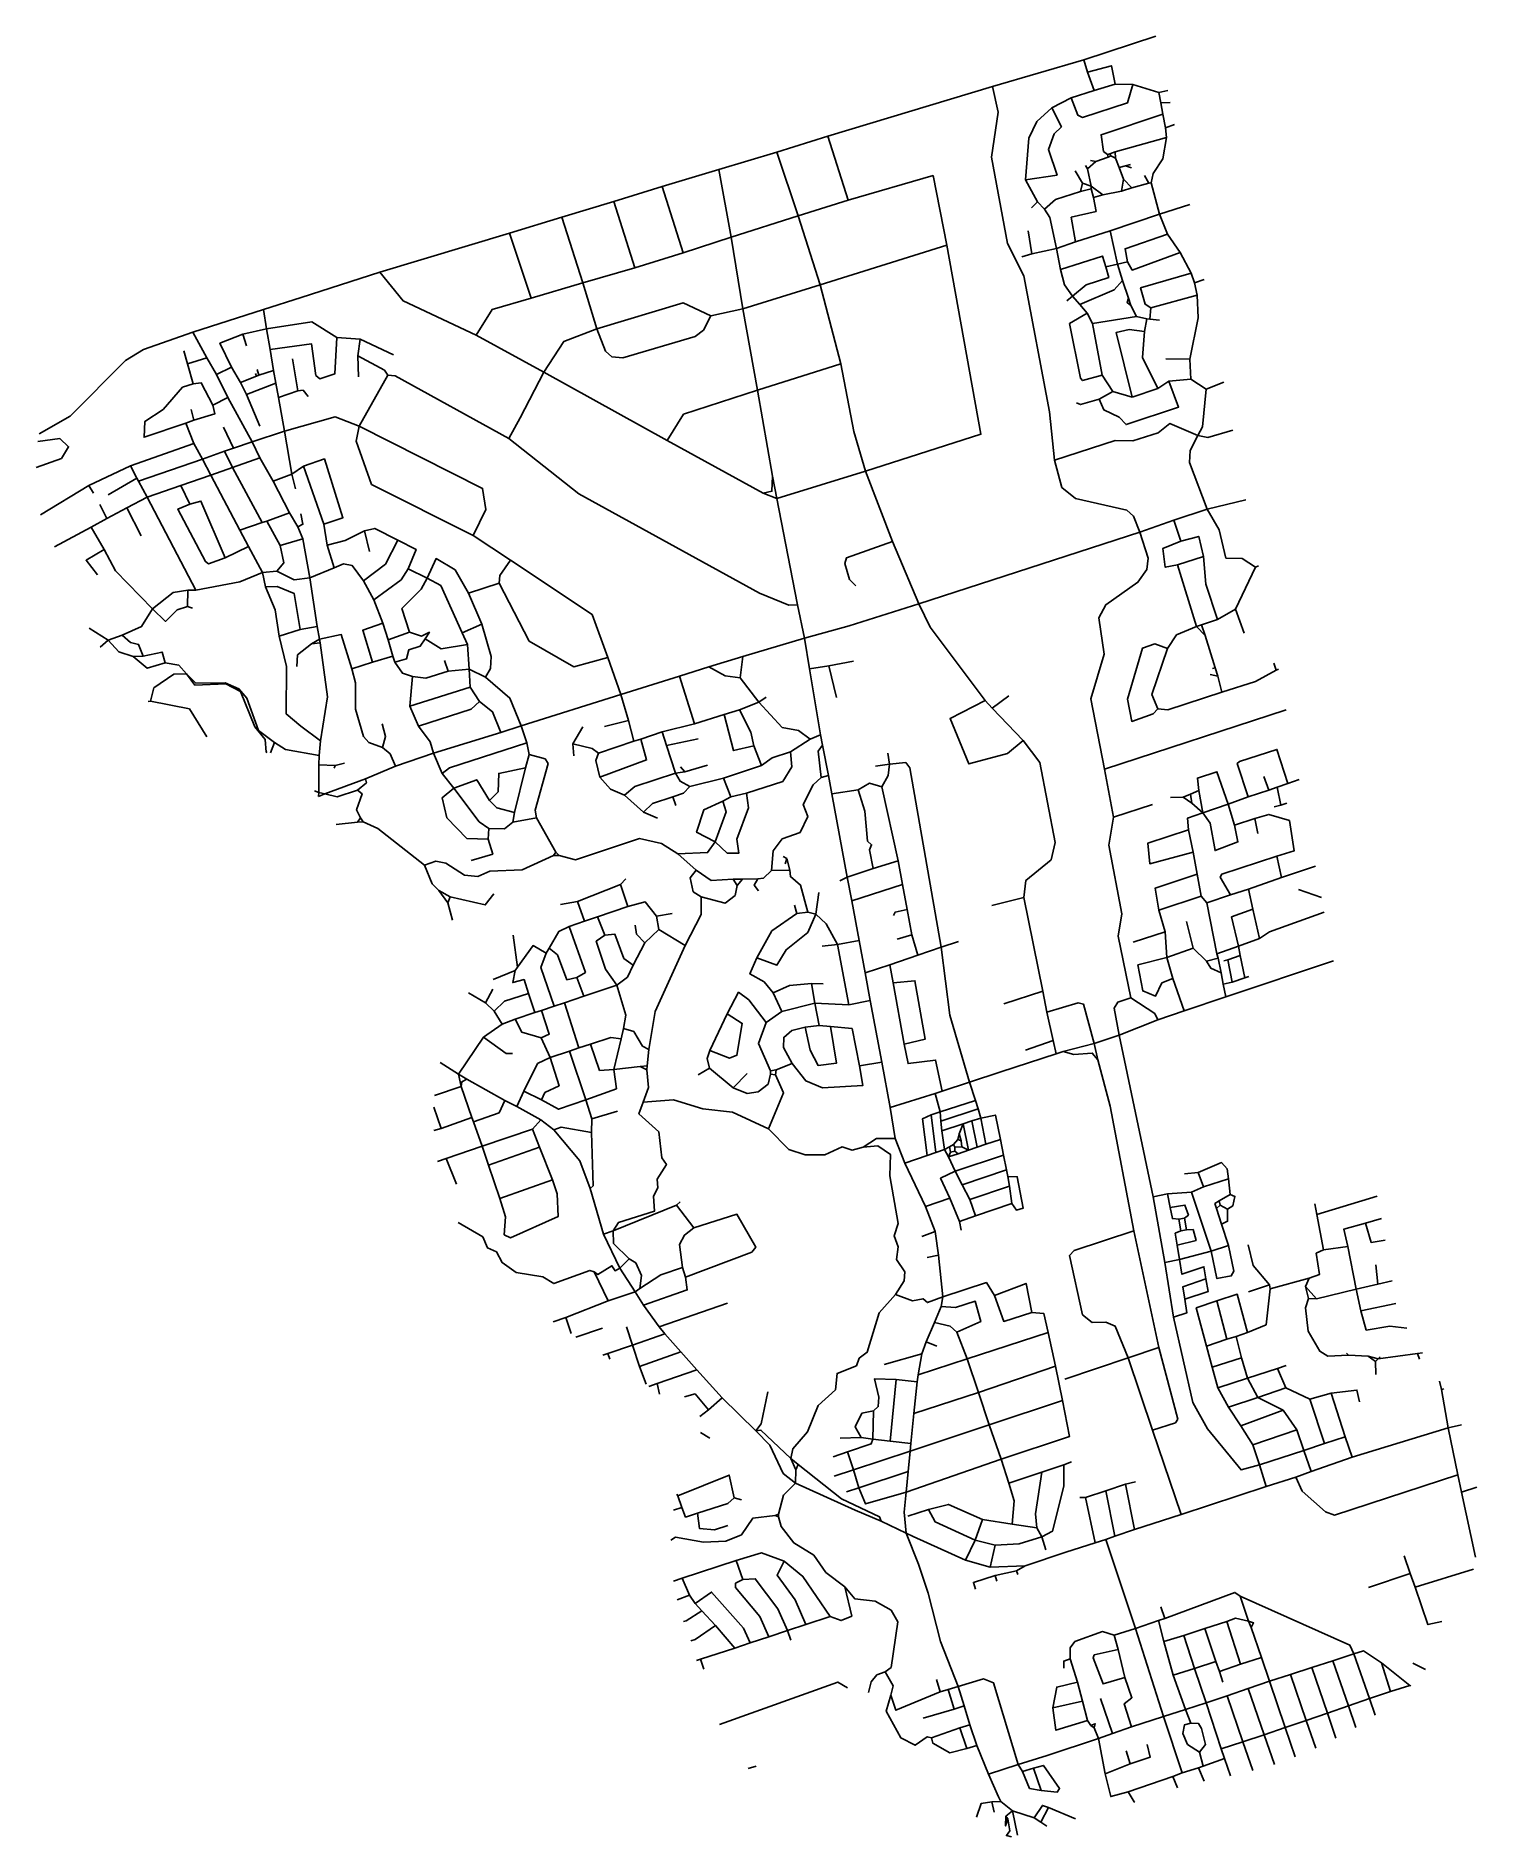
# Model space of a CAD drawing. Header units: metres. Extents: x 614033 to 620253, y 4840190 to 4847965.
import ezdxf

# ---------------------------------------------------------------- set-up
doc = ezdxf.new("R2010")
doc.units = ezdxf.units.M

msp = doc.modelspace()

# ---------------------------------------------------------------- linework, layer by layer
at = {"layer": 'ROADS'}
for points in [[(618867.4, 4847964.9), (618555.6, 4847862)], [(618555.6, 4847862), (618162.4, 4847746.3)], [(618572, 4847809.1), (618555.6, 4847862)], [(618692, 4847757.5), (618675.3, 4847836.7), (618572, 4847809.1)], [(618600.2, 4847729.6), (618572, 4847809.1)], [(618162.4, 4847746.3), (617451, 4847532.1)], [(618429, 4846134.1), (618408.4, 4846342.1), (618297, 4846930.1), (618226.2, 4847069), (618157.6, 4847441.3), (618187.1, 4847636.3), (618162.4, 4847746.3)], [(618767.8, 4847755.1), (618744.1, 4847676.1), (618549.8, 4847613.6), (618530.4, 4847622.6), (618501.8, 4847697.8)], [(618501.8, 4847697.8), (618600.2, 4847729.6)], [(618600.2, 4847729.6), (618692, 4847757.5)], [(618692, 4847757.5), (618767.8, 4847755.1)], [(618767.8, 4847755.1), (618880.5, 4847720.6)], [(618880.5, 4847720.6), (618919.4, 4847729.4)], [(618888.7, 4847677), (618880.5, 4847720.6)], [(618304.8, 4847344.4), (618318.3, 4847523.8), (618353.7, 4847595.2), (618417.8, 4847655.4)], [(618304.8, 4847344.4), (618441, 4847364.3), (618403.6, 4847474.6), (618427.5, 4847543), (618459.2, 4847573.5), (618417.8, 4847655.4)], [(618417.8, 4847655.4), (618501.8, 4847697.8)], [(618658.8, 4847453.7), (618641.2, 4847467), (618630.6, 4847538.8), (618897.5, 4847628.1)], [(618929.2, 4847677.9), (618888.7, 4847677)], [(618897.5, 4847628.1), (618888.7, 4847677)], [(618908.8, 4847569.1), (618897.5, 4847628.1)], [(618908.8, 4847569.1), (618947.4, 4847583.3)], [(618912.8, 4847527.4), (618908.8, 4847569.1)], [(617451, 4847532.1), (617231.4, 4847463.5)], [(617539.2, 4847255.7), (617451, 4847532.1)], [(618912.8, 4847527.4), (618691.8, 4847464.6)], [(618847, 4847330.9), (618855, 4847371.5), (618897.9, 4847434.4), (618912.8, 4847527.4)], [(617231.4, 4847463.5), (616980.6, 4847389.1)], [(617323.2, 4847188.2), (617231.4, 4847463.5)], [(618571.5, 4847391.1), (618563.7, 4847405.5)], [(618571.5, 4847391.1), (618608, 4847423)], [(618608, 4847423), (618585.6, 4847427)], [(618608, 4847423), (618661.2, 4847442.5)], [(618668.7, 4847456.9), (618658.8, 4847453.7)], [(618658.8, 4847453.7), (618661.2, 4847442.5)], [(618661.2, 4847442.5), (618673.2, 4847447.7)], [(618691.8, 4847464.6), (618668.7, 4847456.9)], [(618668.7, 4847456.9), (618673.2, 4847447.7)], [(618673.2, 4847447.7), (618693.1, 4847436.9)], [(618693.1, 4847436.9), (618691.8, 4847464.6)], [(618709, 4847397), (618693.1, 4847436.9)], [(618709, 4847397), (618735.4, 4847405)], [(618728.1, 4847347.3), (618709, 4847397)], [(618735.4, 4847405), (618757.4, 4847410.4)], [(618762.1, 4847395.6), (618735.4, 4847405)], [(616980.6, 4847389.1), (616735.7, 4847315)], [(617034.2, 4847096.6), (616980.6, 4847389.1)], [(617964.8, 4847062.7), (617905.8, 4847362.3), (617539.2, 4847255.7)], [(618356, 4847249.5), (618304.8, 4847344.4)], [(618550.4, 4847329.4), (618519.1, 4847382.5)], [(618542.1, 4847293.9), (618550.4, 4847329.4)], [(618588.3, 4847317.1), (618550.4, 4847329.4)], [(618588.3, 4847317.1), (618571.5, 4847391.1)], [(618587.5, 4847304.8), (618588.3, 4847317.1)], [(618638.5, 4847279.3), (618588.3, 4847317.1)], [(618719.2, 4847295.1), (618728.1, 4847347.3)], [(618763.4, 4847309.5), (618728.1, 4847347.3)], [(618763.4, 4847309.5), (618837, 4847329)], [(618837, 4847329), (618818, 4847362.4)], [(618837, 4847329), (618847, 4847330.9)], [(618882.5, 4847195.5), (618847, 4847330.9)], [(616527.1, 4847250.8), (616302.5, 4847183.2)], [(616735.7, 4847315), (616527.1, 4847250.8)], [(616617.7, 4846964.8), (616527.1, 4847250.8)], [(616826.6, 4847029.4), (616735.7, 4847315)], [(617539.2, 4847255.7), (617323.2, 4847188.2)], [(618356, 4847249.5), (618329.6, 4847223.6)], [(618386.8, 4847217.9), (618356, 4847249.5)], [(618542.1, 4847293.9), (618433.3, 4847258.8), (618386.8, 4847217.9)], [(618520, 4847076.3), (618502, 4847182.8), (618609.4, 4847207.6), (618597.8, 4847267.7)], [(618587.5, 4847304.8), (618542.1, 4847293.9)], [(618597.8, 4847267.7), (618587.5, 4847304.8)], [(618597.8, 4847267.7), (618638.5, 4847279.3)], [(618638.5, 4847279.3), (618719.2, 4847295.1)], [(618719.2, 4847295.1), (618763.4, 4847309.5)], [(616302.5, 4847183.2), (616077.2, 4847114.2)], [(616393.8, 4846899.4), (616302.5, 4847183.2)], [(617323.2, 4847188.2), (617034.2, 4847096.6)], [(617418.7, 4846890.5), (617323.2, 4847188.2)], [(618437.9, 4847047.9), (618410.1, 4847181.2), (618386.8, 4847217.9)], [(618882.5, 4847195.5), (618669.2, 4847124.6)], [(619013.5, 4847238), (618882.5, 4847195.5)], [(618916.7, 4847109.6), (618882.5, 4847195.5)], [(616077.2, 4847114.2), (615517.1, 4846946.1)], [(616170.1, 4846833.2), (616077.2, 4847114.2)], [(617034.2, 4847096.6), (616826.6, 4847029.4)], [(617084.3, 4846786.7), (617034.2, 4847096.6)], [(618331.2, 4847024.9), (618316.2, 4847124.6)], [(618669.2, 4847124.6), (618520, 4847076.3)], [(618701.1, 4846980.3), (618669.2, 4847124.6)], [(618745, 4846990.5), (618734, 4847046.8), (618916.7, 4847109.6)], [(618971.5, 4847030.6), (618916.7, 4847109.6)], [(616826.6, 4847029.4), (616617.7, 4846964.8)], [(617964.8, 4847062.7), (617418.7, 4846890.5)], [(617613.4, 4846086), (618111.9, 4846245.5), (617964.8, 4847062.7)], [(618331.2, 4847024.9), (618287.9, 4847011)], [(618437.9, 4847047.9), (618331.2, 4847024.9)], [(618520, 4847076.3), (618437.9, 4847047.9)], [(618455.1, 4846956.3), (618437.9, 4847047.9)], [(618651, 4846968.3), (618636.3, 4847014.7), (618455.1, 4846956.3)], [(618971.5, 4847030.6), (618765.1, 4846954.6), (618745, 4846990.5)], [(619019.8, 4846941.2), (618971.5, 4847030.6)], [(615517.1, 4846946.1), (615178.1, 4846836.5)], [(615933.8, 4846673.8), (615617.7, 4846822.3), (615517.1, 4846946.1)], [(616617.7, 4846964.8), (616393.8, 4846899.4)], [(618506.7, 4846842.1), (618472.5, 4846890.6), (618455.1, 4846956.3)], [(618506.7, 4846842.1), (618566.5, 4846890.8), (618663.4, 4846922.8), (618651, 4846968.3)], [(618651, 4846968.3), (618701.1, 4846980.3)], [(618701.1, 4846980.3), (618745, 4846990.5)], [(618723.2, 4846909.1), (618701.1, 4846980.3)], [(618845.8, 4846791.7), (618820.3, 4846806.6), (618801.2, 4846878.1), (619019.8, 4846941.2)], [(619033.8, 4846899.4), (619019.8, 4846941.2)], [(616393.8, 4846899.4), (616170.1, 4846833.2)], [(616454.6, 4846701.4), (616393.8, 4846899.4)], [(617418.7, 4846890.5), (617084.3, 4846786.7)], [(617507.8, 4846549.1), (617418.7, 4846890.5)], [(618539.6, 4846805.5), (618686.9, 4846868.5), (618723.2, 4846909.1)], [(618748.6, 4846832.7), (618723.2, 4846909.1)], [(619075.7, 4846913.5), (619033.8, 4846899.4)], [(619045.1, 4846846), (619033.8, 4846899.4)], [(615015.5, 4846784.8), (614710.2, 4846686.4)], [(615178.1, 4846836.5), (615015.5, 4846784.8)], [(615015.5, 4846784.8), (615028.1, 4846701)], [(616170.1, 4846833.2), (616002.6, 4846784.8), (615933.8, 4846673.8)], [(616946.8, 4846756.4), (616827.3, 4846812.9), (616454.6, 4846701.4)], [(617084.3, 4846786.7), (616946.8, 4846756.4)], [(617147.6, 4846435.6), (617084.3, 4846786.7)], [(618506.7, 4846842.1), (618483.1, 4846821.1)], [(618539.6, 4846805.5), (618506.7, 4846842.1)], [(618570.1, 4846768.1), (618539.6, 4846805.5)], [(618758.7, 4846801.4), (618742.8, 4846813.9), (618748.6, 4846832.7)], [(618758.7, 4846801.4), (618748.6, 4846832.7)], [(618783.5, 4846753.6), (618758.7, 4846801.4)], [(618841.5, 4846742.3), (618845.8, 4846791.7)], [(619045.1, 4846846), (618845.8, 4846791.7)], [(619013.1, 4846569.5), (619049.8, 4846748.3), (619045.1, 4846846)], [(615028.1, 4846701), (614926.2, 4846677.3)], [(615332.1, 4846663.2), (615223.9, 4846731.7), (615028.1, 4846701)], [(615043.7, 4846610.9), (615028.1, 4846701)], [(616454.6, 4846701.4), (616312, 4846646.7), (616224.6, 4846514.2)], [(616946.8, 4846756.4), (616913.8, 4846695.5), (616878.7, 4846668.4), (616565.7, 4846575.8), (616518.3, 4846580.5), (616490.9, 4846603.9), (616454.6, 4846701.4)], [(618635.6, 4846501.5), (618550.8, 4846477.6), (618541.5, 4846488), (618494.8, 4846723.5), (618570.1, 4846768.1)], [(618592.9, 4846724.3), (618570.1, 4846768.1)], [(618592.9, 4846724.3), (618783.5, 4846753.6)], [(618635.6, 4846501.5), (618592.9, 4846724.3)], [(618817.6, 4846689.9), (618751.9, 4846697.6), (618695.7, 4846684.5), (618764.2, 4846405.6)], [(618783.5, 4846753.6), (618828.8, 4846743.5)], [(618817.6, 4846689.9), (618828.8, 4846743.5)], [(618828.8, 4846743.5), (618841.5, 4846742.3)], [(618841.5, 4846742.3), (618883.3, 4846738.4)], [(614710.2, 4846686.4), (614497, 4846610.9), (614419.3, 4846563.4), (614180.1, 4846324.3), (614046.3, 4846247.9)], [(614771.1, 4846576.3), (614710.2, 4846686.4)], [(614926.2, 4846677.3), (614827, 4846638.9), (614876.9, 4846535.7)], [(614926.2, 4846677.3), (614942.2, 4846626.7)], [(615043.7, 4846610.9), (615222.2, 4846636.4), (615240.8, 4846499.6), (615258.1, 4846485.5), (615322.4, 4846506), (615332.1, 4846663.2)], [(615332.1, 4846663.2), (615432.7, 4846656.4)], [(615422.7, 4846584), (615432.7, 4846656.4)], [(615432.7, 4846656.4), (615576.7, 4846588)], [(616224.6, 4846514.2), (615933.8, 4846673.8)], [(618875.4, 4846443.1), (618809.8, 4846576.7), (618817.6, 4846689.9)], [(614687.3, 4846549.2), (614672, 4846606.2)], [(614771.1, 4846576.3), (614687.3, 4846549.2)], [(614711.8, 4846463.9), (614687.3, 4846549.2)], [(614812, 4846503.2), (614771.1, 4846576.3)], [(615059, 4846521.5), (615043.7, 4846610.9)], [(615163.2, 4846433.7), (615141, 4846571.6)], [(615425.8, 4846493.8), (615422.7, 4846584)], [(615552.4, 4846500.4), (615538.1, 4846521.9), (615422.7, 4846584)], [(617507.8, 4846549.1), (617147.6, 4846435.6)], [(617613.4, 4846086), (617563.6, 4846257.6), (617507.8, 4846549.1)], [(619013.1, 4846569.5), (618910.2, 4846572)], [(619017.7, 4846483.2), (619013.1, 4846569.5)], [(614680, 4846293.2), (614499.6, 4846232.7), (614503.4, 4846300.9), (614581.5, 4846352.9), (614666.2, 4846448.7), (614711.8, 4846463.9)], [(614796.3, 4846371.5), (614746.8, 4846467.3), (614711.8, 4846463.9)], [(614876.9, 4846535.7), (614812, 4846503.2)], [(614861.1, 4846404.7), (614812, 4846503.2)], [(614876.9, 4846535.7), (614916, 4846469.1)], [(614984.8, 4846496.6), (614916, 4846469.1)], [(614916, 4846469.1), (614941.7, 4846416.9)], [(615068.4, 4846466.7), (614941.7, 4846416.9)], [(614984.8, 4846496.6), (614981.1, 4846507.8)], [(614995.3, 4846500.8), (614984.8, 4846496.6)], [(614995.3, 4846500.8), (614987.9, 4846525.9)], [(615059, 4846521.5), (614995.3, 4846500.8)], [(615068.4, 4846466.7), (615059, 4846521.5)], [(615079.8, 4846404.3), (615068.4, 4846466.7)], [(615428.5, 4846280.4), (615552.4, 4846500.4)], [(616073.5, 4846228), (615583.7, 4846497.4), (615552.4, 4846500.4)], [(616224.6, 4846514.2), (616122.7, 4846316.3)], [(616757.2, 4846218.6), (616224.6, 4846514.2)], [(618923.8, 4846474.3), (618965.1, 4846363.1), (618738.3, 4846287.5), (618709.4, 4846319.6), (618641.9, 4846351.1), (618622.7, 4846397.5)], [(618681.6, 4846430.5), (618635.6, 4846501.5)], [(618923.8, 4846474.3), (618875.4, 4846443.1)], [(619017.7, 4846483.2), (618923.8, 4846474.3)], [(619084.3, 4846439.8), (619017.7, 4846483.2)], [(619084.3, 4846439.8), (619160.7, 4846470)], [(614861.1, 4846404.7), (614796.3, 4846371.5)], [(614966, 4846213), (614861.1, 4846404.7)], [(614941.7, 4846416.9), (615000, 4846281.2)], [(615079.8, 4846404.3), (615163.2, 4846433.7)], [(615105.4, 4846258.6), (615079.8, 4846404.3)], [(615163.2, 4846433.7), (615186.4, 4846436.7), (615208.7, 4846408.7)], [(617147.6, 4846435.6), (616828.8, 4846332.4), (616757.2, 4846218.6)], [(617211.9, 4846064.9), (617147.6, 4846435.6)], [(618622.7, 4846397.5), (618541.9, 4846373.8), (618524, 4846381.3)], [(618681.6, 4846430.5), (618622.7, 4846397.5)], [(618764.2, 4846405.6), (618681.6, 4846430.5)], [(618875.4, 4846443.1), (618764.2, 4846405.6)], [(619048, 4846240.1), (619068.3, 4846277.6), (619084.3, 4846439.8)], [(614714.4, 4846306.9), (614680, 4846293.2)], [(614714.4, 4846306.9), (614703, 4846352.5)], [(614796.3, 4846371.5), (614805.2, 4846334.3), (614714.4, 4846306.9)], [(615428.5, 4846280.4), (615325, 4846321.4), (615105.4, 4846258.6)], [(616122.7, 4846316.3), (616073.5, 4846228)], [(614041.3, 4846214.6), (614135.4, 4846227.4), (614173.7, 4846191.6), (614142.6, 4846141.6), (614033.3, 4846101.8)], [(614715, 4846205.8), (614680, 4846293.2)], [(614885.3, 4846185.3), (614842.3, 4846275.9)], [(615105.4, 4846258.6), (614966, 4846213)], [(615137.9, 4846074.1), (615105.4, 4846258.6)], [(615920.3, 4845808.5), (615480.8, 4846029.2), (615415.8, 4846215.7), (615428.5, 4846280.4)], [(615920.3, 4845808.5), (615975.2, 4845921.2), (615960.7, 4846012.2), (615428.5, 4846280.4)], [(617320.5, 4845508.9), (617283.5, 4845507.7), (617156.5, 4845559.1), (616376.7, 4845988.6), (616073.5, 4846228)], [(619048, 4846240.1), (618926.9, 4846291.6), (618876.7, 4846251.6), (618767.4, 4846217.9), (618690.9, 4846219.4), (618429, 4846134.1)], [(619088.6, 4845921.6), (619012.4, 4846123.8), (619014.9, 4846175.3), (619048, 4846240.1)], [(619199.5, 4846263.9), (619091.8, 4846231.1), (619048, 4846240.1)], [(614715, 4846205.8), (614441.8, 4846109.7)], [(614751.9, 4846138.3), (614715, 4846205.8)], [(614847.1, 4846172), (614751.9, 4846138.3)], [(614885.3, 4846185.3), (614847.1, 4846172)], [(614881.5, 4846102.4), (614847.1, 4846172)], [(614966, 4846213), (614885.3, 4846185.3)], [(615000, 4846143.4), (614966, 4846213)], [(617171.8, 4845991.4), (616757.2, 4846218.6)], [(614441.8, 4846109.7), (614261.6, 4846025.1)], [(614469, 4846055.6), (614441.8, 4846109.7)], [(614751.9, 4846138.3), (614476.2, 4846043.6)], [(614788, 4846068.6), (614751.9, 4846138.3)], [(614881.5, 4846102.4), (614788, 4846068.6)], [(615000, 4846143.4), (614881.5, 4846102.4)], [(615009.5, 4845864.9), (614881.5, 4846102.4)], [(615056.3, 4846043.5), (615000, 4846143.4)], [(615137.9, 4846074.1), (615056.3, 4846043.5)], [(615187.2, 4846107.5), (615137.9, 4846074.1)], [(615137.9, 4846074.1), (615152.7, 4846009.8)], [(615275.8, 4845857.8), (615357.9, 4845885.4), (615278.3, 4846139.2), (615187.2, 4846107.5)], [(615275.8, 4845857.8), (615187.2, 4846107.5)], [(617613.4, 4846086), (617230.7, 4845967.9)], [(617729.8, 4845782.6), (617613.4, 4846086)], [(618798.5, 4845823.1), (618770, 4845891.7), (618741.8, 4845917.5), (618520.3, 4845967.7), (618460.8, 4846016), (618429, 4846134.1)], [(614261.6, 4846025.1), (614052.5, 4845897.6)], [(614281.5, 4845991.3), (614261.6, 4846025.1)], [(614469, 4846055.6), (614345, 4845984.1)], [(614476.2, 4846043.6), (614469, 4846055.6)], [(614512.5, 4845974.7), (614476.2, 4846043.6)], [(614657.8, 4846024.8), (614512.5, 4845974.7)], [(614788, 4846068.6), (614657.8, 4846024.8)], [(614657.8, 4846024.8), (614696.9, 4845944.4)], [(614913.7, 4845831.9), (614788, 4846068.6)], [(615127.6, 4845905.9), (615056.3, 4846043.5)], [(617211.9, 4846064.9), (617209.5, 4845999.8), (617171.8, 4845991.4)], [(617230.7, 4845967.9), (617211.9, 4846064.9)], [(614339, 4845882), (614308, 4845942.6)], [(614425.6, 4845927.6), (614339, 4845882)], [(614512.5, 4845974.7), (614425.6, 4845927.6)], [(614425.6, 4845927.6), (614487.8, 4845807.7)], [(614723.5, 4845573.2), (614512.5, 4845974.7)], [(614850, 4845712.3), (614777.2, 4845685.6), (614764.6, 4845696.1), (614645.3, 4845922.1), (614696.9, 4845944.4)], [(614850, 4845712.3), (614745.2, 4845956.9), (614696.9, 4845944.4)], [(617230.7, 4845967.9), (617171.8, 4845991.4)], [(617288.6, 4845671.7), (617230.7, 4845967.9)], [(619088.6, 4845921.6), (618945.2, 4845874.1)], [(619255.8, 4845963.2), (619088.6, 4845921.6)], [(619297.5, 4845671.6), (619239.6, 4845709.3), (619169.5, 4845710.8), (619141, 4845832.7), (619088.6, 4845921.6)], [(614271.7, 4845845.1), (614112.4, 4845759.6)], [(614339, 4845882), (614271.7, 4845845.1)], [(614327.5, 4845747.7), (614271.7, 4845845.1)], [(615009.5, 4845864.9), (614913.7, 4845831.9)], [(615029.9, 4845870.7), (615009.5, 4845864.9)], [(615127.6, 4845905.9), (615029.9, 4845870.7)], [(615086.9, 4845765.3), (615029.9, 4845870.7)], [(615162.9, 4845846.4), (615127.6, 4845905.9)], [(615162.9, 4845846.4), (615185.6, 4845857.4), (615176.9, 4845901.8)], [(615185, 4845794.9), (615162.9, 4845846.4)], [(615290, 4845767.5), (615275.8, 4845857.8)], [(615595.2, 4845788.4), (615495.3, 4845839.3), (615450.6, 4845828.9)], [(618945.2, 4845874.1), (618798.5, 4845823.1)], [(618974.8, 4845784.4), (618945.2, 4845874.1)], [(614951.1, 4845760.8), (614850, 4845712.3)], [(614951.1, 4845760.8), (614913.7, 4845831.9)], [(615011, 4845648.4), (614951.1, 4845760.8)], [(615072.5, 4845654.2), (615103.3, 4845690.2), (615086.9, 4845765.3)], [(615185, 4845794.9), (615086.9, 4845765.3)], [(615215.4, 4845625.9), (615185, 4845794.9)], [(615450.6, 4845828.9), (615367.8, 4845786.4), (615290, 4845767.5)], [(615320.7, 4845669), (615290, 4845767.5)], [(615446.7, 4845612.8), (615541.5, 4845685.2), (615595.2, 4845788.4)], [(615450.6, 4845828.9), (615473.2, 4845740.2)], [(615639.8, 4845664.6), (615674.8, 4845748), (615595.2, 4845788.4)], [(616081.7, 4845701.4), (615920.3, 4845808.5)], [(617729.8, 4845782.6), (617531.1, 4845711.5), (617524.4, 4845687.8), (617544.9, 4845619.1), (617572.6, 4845590.9)], [(617844, 4845513.9), (617729.8, 4845782.6)], [(618798.5, 4845823.1), (617844, 4845513.9)], [(618645.9, 4844800.3), (618586.9, 4845103.8), (618643.3, 4845295.8), (618620.5, 4845453.5), (618651, 4845509.8), (618790, 4845606.9), (618828.6, 4845661.6), (618833.7, 4845710.3), (618798.5, 4845823.1)], [(618961.1, 4845681.6), (618907.7, 4845671.6), (618897.7, 4845752.8), (618974.8, 4845784.4)], [(619072.9, 4845718), (619052.6, 4845804.3), (618974.8, 4845784.4)], [(614327.5, 4845747.7), (614249.7, 4845701.9), (614299, 4845638.9)], [(614535.6, 4845492.1), (614375.7, 4845656.2), (614327.5, 4845747.7)], [(615446.7, 4845612.8), (615398, 4845678.4), (615359.8, 4845685.6), (615320.7, 4845669)], [(615899.4, 4845560.3), (615842, 4845659.7), (615760.4, 4845709.3), (615721.1, 4845624.7)], [(616032.6, 4845603.1), (616035.8, 4845636.5), (616081.7, 4845701.4)], [(616501.5, 4845282.6), (616434.4, 4845467.1), (616081.7, 4845701.4)], [(619072.9, 4845718), (618961.1, 4845681.6)], [(619133.6, 4845446.1), (619082.8, 4845598.1), (619072.9, 4845718)], [(615011, 4845648.4), (614913.4, 4845607.9), (614723.5, 4845573.2)], [(615072.5, 4845654.2), (615011, 4845648.4)], [(615024, 4845587.4), (615011, 4845648.4)], [(615215.4, 4845625.9), (615148.2, 4845616.5), (615072.5, 4845654.2)], [(615320.7, 4845669), (615215.4, 4845625.9)], [(615247.5, 4845415.8), (615215.4, 4845625.9)], [(615491.6, 4845530.5), (615446.7, 4845612.8)], [(615491.6, 4845530.5), (615609.2, 4845617.7), (615639.8, 4845664.6)], [(615646.1, 4845390.8), (615612.9, 4845493.2), (615695.8, 4845577.3), (615721.1, 4845624.7)], [(615721.1, 4845624.7), (615639.8, 4845664.6)], [(615873.1, 4845388.6), (615781.2, 4845592.5), (615721.1, 4845624.7)], [(617320.5, 4845508.9), (617288.6, 4845671.7)], [(619042.9, 4845415.3), (618961.1, 4845681.6)], [(619210.9, 4845490.9), (619297.5, 4845671.6)], [(619297.5, 4845671.6), (619310.5, 4845677.5)], [(614687.9, 4845572.2), (614624.7, 4845562.1), (614535.6, 4845492.1)], [(614687.9, 4845572.2), (614687.6, 4845501.4)], [(614723.5, 4845573.2), (614687.9, 4845572.2)], [(615173.2, 4845402.2), (615147.9, 4845557.8), (615074.2, 4845588.8), (615024, 4845587.4)], [(615083.1, 4845374.2), (615065.3, 4845487.4), (615024, 4845587.4)], [(615530.9, 4845429.7), (615491.6, 4845530.5)], [(616032.6, 4845603.1), (615899.4, 4845560.3)], [(615958, 4845425.9), (615899.4, 4845560.3)], [(616501.5, 4845282.6), (616354.8, 4845242.3), (616162.1, 4845352.8), (616032.6, 4845603.1)], [(614535.6, 4845492.1), (614488.7, 4845415.3), (614404.9, 4845379)], [(614687.6, 4845501.4), (614642.3, 4845487), (614591.7, 4845437.7), (614535.6, 4845492.1)], [(614687.6, 4845501.4), (614709, 4845495.3)], [(617350.2, 4845365.7), (617320.5, 4845508.9)], [(617844, 4845513.9), (617542.7, 4845419.1)], [(618129.8, 4845095.6), (617893.1, 4845412.9), (617844, 4845513.9)], [(619133.6, 4845446.1), (619210.9, 4845490.9)], [(619210.9, 4845490.9), (619247.9, 4845386.5)], [(614344.7, 4845356.4), (614262.5, 4845409.1)], [(614404.9, 4845379), (614344.7, 4845356.4)], [(614496.3, 4845287.1), (614475.8, 4845338.3), (614441.2, 4845346.8), (614404.9, 4845379)], [(615083.1, 4845374.2), (615173.2, 4845402.2)], [(615115, 4845243.3), (615083.1, 4845374.2)], [(615247.5, 4845415.8), (615173.2, 4845402.2)], [(615256.8, 4845361.2), (615247.5, 4845415.8)], [(615395.8, 4845233.2), (615350.5, 4845381.1), (615256.8, 4845361.2)], [(615485, 4845261.2), (615443.7, 4845399.5), (615530.9, 4845429.7)], [(615553.1, 4845358.3), (615530.9, 4845429.7)], [(615553.1, 4845358.3), (615646.1, 4845390.8)], [(615713.7, 4845363), (615731.7, 4845390.8), (615697.1, 4845374.6), (615646.1, 4845390.8)], [(615873.1, 4845388.6), (615958, 4845425.9)], [(615895.2, 4845338), (615873.1, 4845388.6)], [(615972.9, 4845197), (615994.7, 4845234.9), (615998.6, 4845286.7), (615958, 4845425.9)], [(617542.7, 4845419.1), (617350.2, 4845365.7)], [(618917, 4845320.8), (618956.2, 4845379.7), (619042.9, 4845415.3)], [(619042.9, 4845415.3), (619063.9, 4845422.4)], [(619079.4, 4845376.5), (619042.9, 4845415.3)], [(619063.9, 4845422.4), (619133.6, 4845446.1)], [(619079.4, 4845376.5), (619063.9, 4845422.4)], [(619122.7, 4845237.1), (619079.4, 4845376.5)], [(614310.2, 4845327.2), (614344.7, 4845356.4)], [(614344.7, 4845356.4), (614391.1, 4845306.4), (614452.6, 4845285.6)], [(614496.3, 4845287.1), (614577.1, 4845305.6), (614591.4, 4845258.6)], [(615158.7, 4845243.6), (615162.1, 4845293.2), (615222.9, 4845340.6)], [(615222.9, 4845340.6), (615256.8, 4845361.2)], [(615222.9, 4845340.6), (615259.4, 4845345.7)], [(615259.4, 4845345.7), (615256.8, 4845361.2)], [(615261.7, 4844922.4), (615291.2, 4845112.7), (615259.4, 4845345.7)], [(615574.1, 4845287.4), (615553.1, 4845358.3)], [(615713.7, 4845363), (615691.9, 4845331.5), (615643, 4845315.2), (615633, 4845276.1), (615582.3, 4845261.5)], [(615895.2, 4845338), (615782, 4845319.1), (615713.7, 4845363)], [(615902.6, 4845231.6), (615895.2, 4845338)], [(617350.2, 4845365.7), (617083.7, 4845286.3)], [(617371.9, 4845233.4), (617350.2, 4845365.7)], [(618875.3, 4845059.6), (618855.5, 4845038.1), (618763.2, 4845006.1), (618744.6, 4845102.5), (618809.1, 4845321.5), (618862.4, 4845340.3), (618917, 4845320.8)], [(618875.3, 4845059.6), (618849.3, 4845121.8), (618917, 4845320.8)], [(614452.6, 4845285.6), (614496.3, 4845287.1)], [(614452.6, 4845285.6), (614513.4, 4845235.2), (614591.4, 4845258.6)], [(614591.4, 4845258.6), (614649.5, 4845248.9), (614682.8, 4845211.8)], [(615176.7, 4844985.2), (615113.2, 4845038.7), (615115, 4845243.3)], [(615485, 4845261.2), (615395.8, 4845233.2)], [(615528.8, 4844893.9), (615469.2, 4844915.6), (615446.5, 4844940.9), (615412, 4845059.2), (615412.9, 4845172.7), (615395.8, 4845233.2)], [(615574.1, 4845287.4), (615485, 4845261.2)], [(615582.3, 4845261.5), (615574.1, 4845287.4)], [(615658.5, 4845200.1), (615614.5, 4845214.5), (615582.3, 4845261.5)], [(615811.9, 4845222.4), (615715.8, 4845192.6), (615658.5, 4845200.1)], [(615811.9, 4845222.4), (615796.8, 4845269.4)], [(615902.6, 4845231.6), (615811.9, 4845222.4)], [(615907.6, 4845153.9), (615902.6, 4845231.6)], [(615972.9, 4845197), (615902.6, 4845231.6)], [(616558, 4845122.5), (616501.5, 4845282.6)], [(616937.7, 4845241.3), (616811.4, 4845201.7)], [(617083.7, 4845286.3), (616937.7, 4845241.3)], [(617073.2, 4845194.1), (617007.8, 4845202.8), (616937.7, 4845241.3)], [(617073.2, 4845194.1), (617083.7, 4845286.3)], [(617371.9, 4845233.4), (617455.6, 4845246.4)], [(617419.8, 4844947.8), (617371.9, 4845233.4)], [(617455.6, 4845246.4), (617562, 4845265.9)], [(617455.6, 4845246.4), (617488.5, 4845109.4)], [(619122.7, 4845237.1), (619112, 4845233.9)], [(619134.3, 4845201.9), (619122.7, 4845237.1)], [(619385.8, 4845227.2), (619296.7, 4845178.2), (619152.2, 4845131.6)], [(619385.8, 4845227.2), (619376.1, 4845257.1)], [(619397, 4845230.9), (619385.8, 4845227.2)], [(614526.9, 4845093.4), (614541.8, 4845150.3), (614627.8, 4845210.6), (614682.8, 4845211.8)], [(614682.8, 4845211.8), (614719.2, 4845163.1), (614852.9, 4845167.7), (614915.5, 4845135), (614978.3, 4844982.9), (615022.4, 4844927.4), (615027.2, 4844873.4), (615030.3, 4844872)], [(614682.8, 4845211.8), (614723.3, 4845170.9), (614850.1, 4845172.7), (614908.8, 4845146.7), (614943.3, 4845106), (614993.1, 4844967.3), (615062.4, 4844915.4)], [(615647.5, 4845071.8), (615658.5, 4845200.1)], [(615907.6, 4845153.9), (615647.5, 4845071.8)], [(615947.2, 4845092.6), (615907.6, 4845153.9)], [(616127.8, 4844986.2), (616079.2, 4845106.7), (615972.9, 4845197)], [(616811.4, 4845201.7), (616558, 4845122.5)], [(616876.3, 4844995.8), (616811.4, 4845201.7)], [(617152.7, 4845089.3), (617073.2, 4845194.1)], [(619134.3, 4845201.9), (619102.1, 4845208.5)], [(619152.2, 4845131.6), (619134.3, 4845201.9)], [(614517.4, 4845091.9), (614526.9, 4845093.4)], [(614526.9, 4845093.4), (614695.5, 4845059.9), (614770.3, 4844940.1)], [(615684.5, 4844985.4), (615647.5, 4845071.8)], [(615947.2, 4845092.6), (615911.5, 4845059), (615684.5, 4844985.4)], [(616039.1, 4844958), (616003.7, 4845047.6), (615947.2, 4845092.6)], [(616558, 4845122.5), (616127.8, 4844986.2)], [(616591, 4845009.5), (616558, 4845122.5)], [(617069.3, 4845056.7), (617152.7, 4845089.3)], [(617152.7, 4845089.3), (617184.5, 4845110.5)], [(617374.6, 4844930), (617324.5, 4844966.2), (617254.3, 4844980), (617152.7, 4845089.3)], [(618293.9, 4844924.3), (618226.9, 4844867.9), (618059.6, 4844822.4), (617978.6, 4845018.6), (618129.8, 4845095.6)], [(618160.9, 4845063.5), (618129.8, 4845095.6)], [(618160.9, 4845063.5), (618232.8, 4845116.7)], [(618293.9, 4844924.3), (618160.9, 4845063.5)], [(619152.2, 4845131.6), (618918.8, 4845055.4), (618875.3, 4845059.6)], [(615261.7, 4844922.4), (615176.7, 4844985.2)], [(615528.8, 4844893.9), (615542.4, 4844941), (615527.5, 4844996)], [(615749, 4844868.5), (615734.2, 4844918.4), (615684.5, 4844985.4)], [(616127.8, 4844986.2), (616039.1, 4844958)], [(616127.8, 4844986.2), (616151.4, 4844913.1)], [(616591, 4845009.5), (616487.3, 4844983.4)], [(616614.1, 4844920.5), (616591, 4845009.5)], [(616876.3, 4844995.8), (616736.6, 4844960.7)], [(617003.7, 4845036.5), (616876.3, 4844995.8)], [(617069.3, 4845056.7), (617003.7, 4845036.5)], [(617131.3, 4844900.9), (617043.5, 4844879.8), (617003.7, 4845036.5)], [(617131.3, 4844900.9), (617119.3, 4844960.2), (617069.3, 4845056.7)], [(619430.1, 4845056), (618645.9, 4844800.3)], [(615045.8, 4844870), (615062.4, 4844915.4)], [(615062.4, 4844915.4), (615110.1, 4844884.3), (615255.4, 4844858.9)], [(615255.4, 4844858.9), (615261.7, 4844922.4)], [(616039.1, 4844958), (615749, 4844868.5)], [(616151.4, 4844913.1), (615818.4, 4844805.7), (615786.6, 4844780.8)], [(616151.4, 4844913.1), (616161.5, 4844863.7)], [(616351, 4844909.9), (616394.3, 4844982.7)], [(616354.2, 4844857.2), (616351, 4844909.9)], [(616461.5, 4844868.2), (616434.1, 4844889.7), (616351, 4844909.9)], [(616614.1, 4844920.5), (616461.5, 4844868.2)], [(616643.8, 4844929.6), (616668.6, 4844839.6), (616467.2, 4844764.8)], [(616643.8, 4844929.6), (616614.1, 4844920.5)], [(616736.6, 4844960.7), (616643.8, 4844929.6)], [(616755.3, 4844901.3), (616736.6, 4844960.7)], [(616755.3, 4844901.3), (616891.5, 4844930.3)], [(617374.6, 4844930), (617290.1, 4844875)], [(617419.8, 4844947.8), (617374.6, 4844930)], [(617427.9, 4844903.4), (617419.8, 4844947.8)], [(618297.8, 4844246), (618306.3, 4844319.7), (618414.7, 4844408.6), (618433.1, 4844483.7), (618366.9, 4844828.9), (618293.9, 4844924.3)], [(615254.3, 4844817.9), (615255.4, 4844858.9)], [(615584.8, 4844813.5), (615561.5, 4844865.7), (615528.8, 4844893.9)], [(615749, 4844868.5), (615584.8, 4844813.5)], [(615786.6, 4844780.8), (615749, 4844868.5)], [(616161.5, 4844863.7), (616146.1, 4844804.9)], [(616193.3, 4844590.4), (616187.5, 4844623.3), (616243.8, 4844824.8), (616230.4, 4844844.7), (616161.5, 4844863.7)], [(616461.5, 4844868.2), (616449.7, 4844837.5), (616467.2, 4844764.8)], [(616793.5, 4844782.7), (616755.3, 4844901.3)], [(617290.1, 4844875), (617295.2, 4844810.4), (617256.3, 4844746.9), (617099.9, 4844696.1)], [(617165.1, 4844816.2), (617131.3, 4844900.9)], [(617290.1, 4844875), (617211.2, 4844849), (617165.1, 4844816.2)], [(617422.7, 4844763.2), (617409.6, 4844878.2), (617427.9, 4844903.4)], [(617453.9, 4844772.4), (617427.9, 4844903.4)], [(617717.2, 4844821.1), (617709.6, 4844869.6)], [(617940.8, 4844031.2), (617804.9, 4844805.3), (617787.5, 4844828.5), (617717.2, 4844821.1)], [(619436.4, 4844738.4), (619389.3, 4844885.1), (619228.3, 4844833.6), (619217.9, 4844824), (619265.4, 4844679.7)], [(615253.6, 4844698.8), (615254.3, 4844817.9)], [(615254.3, 4844817.9), (615323.9, 4844815.3)], [(615456, 4844758.6), (615280.3, 4844692.7)], [(615323.9, 4844815.3), (615319.9, 4844804.3)], [(615323.9, 4844815.3), (615365, 4844825.7)], [(615420.7, 4844708.9), (615460, 4844741.5), (615456, 4844758.6)], [(615584.8, 4844813.5), (615456, 4844758.6)], [(615837.4, 4844717.9), (615786.6, 4844780.8)], [(615990.1, 4844664), (615936, 4844754), (615837.4, 4844717.9)], [(616146.1, 4844804.9), (616030.6, 4844781.5), (616028.3, 4844702.6), (615990.1, 4844664)], [(616146.1, 4844804.9), (616099.1, 4844612.3)], [(616467.2, 4844764.8), (616512.8, 4844713.3), (616573.1, 4844687.5)], [(616793.5, 4844782.7), (616617.6, 4844725.3), (616573.1, 4844687.5)], [(616793.5, 4844782.7), (616834.2, 4844787.6)], [(616855, 4844725.2), (616813.9, 4844747.4), (616793.5, 4844782.7)], [(616834.2, 4844787.6), (616814.7, 4844810.2)], [(616834.2, 4844787.6), (616931.9, 4844817)], [(617001.4, 4844761.1), (616855, 4844725.2)], [(617165.1, 4844816.2), (617001.4, 4844761.1)], [(617033.1, 4844679.8), (617001.4, 4844761.1)], [(617207.6, 4844362.5), (617215.3, 4844447.4), (617254.1, 4844498.4), (617331.5, 4844527.1), (617364.3, 4844595.9), (617344.1, 4844647.5), (617387.3, 4844732.4), (617422.7, 4844763.2)], [(617422.7, 4844763.2), (617453.9, 4844772.4)], [(617468.2, 4844693), (617453.9, 4844772.4)], [(617717.2, 4844821.1), (617656.9, 4844812.4)], [(617683.9, 4844724.1), (617711.7, 4844772.4), (617717.2, 4844821.1)], [(618684.1, 4844593.1), (618645.9, 4844800.3)], [(619178.6, 4844649.2), (619130.4, 4844788.7), (619046.2, 4844761.4), (619052.7, 4844707.5)], [(619354.3, 4844709.8), (619333.1, 4844767.6)], [(619486.3, 4844755.8), (619436.4, 4844738.4)], [(615234.7, 4844705.7), (615253.6, 4844698.8)], [(615252.6, 4844682.3), (615252.1, 4844682.1)], [(615252.6, 4844682.3), (615253.6, 4844698.8)], [(615280.3, 4844692.7), (615252.6, 4844682.3)], [(615252.6, 4844681.3), (615252.6, 4844682.3)], [(615253.6, 4844698.8), (615280.3, 4844692.7)], [(615280.3, 4844692.7), (615333.6, 4844681), (615420.7, 4844708.9)], [(615420.7, 4844708.9), (615440.6, 4844693.8), (615417.3, 4844624), (615433.2, 4844589.1)], [(615984.7, 4844497.4), (615892.9, 4844500.7), (615806.8, 4844589.3), (615787, 4844676.4), (615837.4, 4844717.9)], [(615988.5, 4844544.3), (615946.5, 4844572.7), (615837.4, 4844717.9)], [(616573.1, 4844687.5), (616655.3, 4844614.4)], [(616781.9, 4844680.4), (616694.4, 4844650.9), (616655.3, 4844614.4)], [(616855, 4844725.2), (616828.2, 4844696.2), (616781.9, 4844680.4)], [(616781.9, 4844680.4), (616794.7, 4844642.4)], [(617099.9, 4844696.1), (617108.8, 4844632.2), (617059, 4844497.2), (617067.3, 4844437.7), (617017.3, 4844437.5), (616965.3, 4844486.5)], [(617033.1, 4844679.8), (616997.5, 4844661.8)], [(617099.9, 4844696.1), (617033.1, 4844679.8)], [(617581.5, 4844710.9), (617468.2, 4844693)], [(617534.8, 4844333.6), (617468.2, 4844693)], [(617683.9, 4844724.1), (617631.1, 4844738.7), (617581.5, 4844710.9)], [(617647.2, 4844370.8), (617630.8, 4844452.1), (617639.8, 4844473.6), (617623.1, 4844489.5), (617611.1, 4844618.2), (617581.5, 4844710.9)], [(617754.5, 4844404.2), (617683.9, 4844724.1)], [(618985.4, 4844678.6), (618930.4, 4844677.5)], [(619016.1, 4844691.6), (618985.4, 4844678.6)], [(619022.6, 4844652.5), (618985.4, 4844678.6)], [(619052.7, 4844707.5), (619016.1, 4844691.6)], [(619022.6, 4844652.5), (619016.1, 4844691.6)], [(619052.7, 4844707.5), (619070.2, 4844611.4)], [(619265.4, 4844679.7), (619178.6, 4844649.2)], [(619354.3, 4844709.8), (619265.4, 4844679.7)], [(619390.3, 4844722.3), (619354.3, 4844709.8)], [(619436.4, 4844738.4), (619390.3, 4844722.3)], [(619390.3, 4844722.3), (619406.9, 4844644.9)], [(616099.1, 4844612.3), (616022.5, 4844633), (615990.1, 4844664)], [(616099.1, 4844612.3), (616091.2, 4844571.7)], [(616655.3, 4844614.4), (616716.2, 4844588.3)], [(616965.3, 4844486.5), (616884.5, 4844527.2), (616915.3, 4844624), (616997.5, 4844661.8)], [(616965.3, 4844486.5), (617013, 4844615.7), (616997.5, 4844661.8)], [(618852.2, 4844647.1), (618684.1, 4844593.1)], [(619008.2, 4844538.2), (619003.4, 4844587.9), (619070.2, 4844611.4)], [(619070.2, 4844611.4), (619022.6, 4844652.5)], [(619178.6, 4844649.2), (619070.2, 4844611.4)], [(619206.9, 4844558), (619221.3, 4844485.7), (619122.9, 4844448.1), (619101.2, 4844566.4), (619070.2, 4844611.4)], [(619178.6, 4844649.2), (619206.9, 4844558)], [(619293.9, 4844587.1), (619355.1, 4844604.8), (619443.6, 4844577.7), (619464.6, 4844447.7), (619388.6, 4844423.7)], [(619406.9, 4844644.9), (619377.9, 4844636.6)], [(619433, 4844653.2), (619406.9, 4844644.9)], [(615328.3, 4844561.4), (615421.2, 4844571.4)], [(615433.2, 4844589.1), (615421.2, 4844571.4)], [(615421.2, 4844571.4), (615445.3, 4844572.3)], [(615433.2, 4844589.1), (615445.3, 4844572.3)], [(615445.3, 4844572.3), (615508.7, 4844543.5), (615710.4, 4844385.2)], [(615988.5, 4844544.3), (615984.7, 4844497.4)], [(616091.2, 4844571.7), (616055.5, 4844542.8), (615988.5, 4844544.3)], [(616091.2, 4844571.7), (616193.3, 4844590.4)], [(616193.3, 4844590.4), (616277.4, 4844441.1)], [(618759.7, 4843813), (618704.2, 4844079.4), (618720, 4844175.6), (618664.3, 4844472.3), (618684.1, 4844593.1)], [(619028, 4844442), (618840.4, 4844391.5), (618832.4, 4844479.7), (619008.2, 4844538.2)], [(619028, 4844442), (619008.2, 4844538.2)], [(619293.9, 4844587.1), (619206.9, 4844558)], [(619293.9, 4844587.1), (619306.6, 4844521.7)], [(615984.7, 4844497.4), (616005.1, 4844433.2), (615912.1, 4844405.3)], [(616267.6, 4844427.7), (616277.4, 4844441.1)], [(616277.4, 4844441.1), (616291.8, 4844427.7)], [(616291.8, 4844427.7), (616362.5, 4844408.8), (616637.5, 4844500.3), (616733, 4844479), (616803.8, 4844434.9)], [(616965.3, 4844486.5), (616932.2, 4844439.6), (616803.8, 4844434.9)], [(619046, 4844347.1), (619028, 4844442)], [(615710.4, 4844385.2), (615759.2, 4844402.1), (615802.1, 4844393.9), (615882.7, 4844342.1), (615940.6, 4844336.3), (615992.4, 4844359.5), (616132.1, 4844365.1), (616267.6, 4844427.7)], [(615710.4, 4844385.2), (615743.4, 4844304.7), (615771.8, 4844275.7)], [(616267.6, 4844427.7), (616291.8, 4844427.7)], [(616803.8, 4844434.9), (616882.9, 4844364.5)], [(616904.8, 4844249.2), (616870.3, 4844270.3), (616857.6, 4844330), (616882.9, 4844364.5)], [(616882.9, 4844364.5), (616947.5, 4844318.9), (617042.6, 4844325.6)], [(617148.7, 4844326.6), (617173.8, 4844329.3), (617207.6, 4844362.5)], [(617287.2, 4844364.3), (617207.6, 4844362.5)], [(617274.9, 4844414.8), (617257.8, 4844422.4)], [(617266.7, 4844390.8), (617274.9, 4844414.8)], [(617287.2, 4844364.3), (617274.9, 4844414.8)], [(617364.3, 4844183.1), (617333, 4844299.4), (617290, 4844336.1), (617287.2, 4844364.3)], [(617534.8, 4844333.6), (617647.2, 4844370.8)], [(617647.2, 4844370.8), (617754.5, 4844404.2)], [(617773.4, 4844302.2), (617754.5, 4844404.2)], [(619388.6, 4844423.7), (619151.4, 4844347.1), (619145.2, 4844333.3), (619188.6, 4844257)], [(619409, 4844332.1), (619388.6, 4844423.7)], [(619556.9, 4844381), (619409, 4844332.1)], [(616369.9, 4844228.3), (616556.2, 4844302.6)], [(616556.2, 4844302.6), (616578.7, 4844325.7)], [(616587.5, 4844207.2), (616556.2, 4844302.6)], [(616904.8, 4844249.2), (617008, 4844221.9), (617051.8, 4844254.7), (617060.5, 4844297.5)], [(617060.5, 4844297.5), (617042.6, 4844325.6)], [(617042.6, 4844325.6), (617083.3, 4844325.2)], [(617060.5, 4844297.5), (617083.3, 4844325.2)], [(617083.3, 4844325.2), (617148.7, 4844326.6)], [(617152.3, 4844274.7), (617133.4, 4844299.2), (617148.7, 4844326.6)], [(617534.8, 4844333.6), (617502.4, 4844317.2)], [(617554.1, 4844231.9), (617534.8, 4844333.6)], [(617554.1, 4844231.9), (617773.4, 4844302.2)], [(617793.4, 4844193.9), (617773.4, 4844302.2)], [(618879.8, 4844190.4), (618863.4, 4844286), (619046, 4844347.1)], [(619062.9, 4844252.1), (619046, 4844347.1)], [(619409, 4844332.1), (619267.4, 4844282.2)], [(615771.8, 4844275.7), (615811.2, 4844222.2)], [(615771.8, 4844275.7), (615820.8, 4844248.8)], [(615820.8, 4844248.8), (615811.2, 4844222.2)], [(615811.2, 4844222.2), (615830.7, 4844147.9)], [(615820.8, 4844248.8), (615972.3, 4844214), (616008.9, 4844261.8)], [(616297.2, 4844215.1), (616369.9, 4844228.3)], [(616400.1, 4844143.1), (616369.9, 4844228.3)], [(616587.5, 4844207.2), (616457.5, 4844162.2)], [(616711, 4844164.7), (616662.1, 4844227.6), (616587.5, 4844207.2)], [(616835.2, 4844038.4), (616904, 4844171.7), (616904.8, 4844249.2)], [(617316.9, 4844177.1), (617307.6, 4844212.4)], [(617399.7, 4844174.1), (617412.4, 4844267.8)], [(617585.9, 4844059.8), (617554.1, 4844231.9)], [(618297.8, 4844246), (618159.5, 4844211.5)], [(618379.6, 4843841), (618297.8, 4844246)], [(619062.9, 4844252.1), (618879.8, 4844190.4)], [(619086.8, 4844222.5), (619062.9, 4844252.1)], [(619188.6, 4844257), (619086.8, 4844222.5)], [(619130.6, 4844003.1), (619086.8, 4844222.5)], [(619267.4, 4844282.2), (619188.6, 4844257)], [(619285.8, 4844196.1), (619267.4, 4844282.2)], [(619582.4, 4844245.4), (619482.3, 4844280.5)], [(616400.1, 4844143.1), (616335.3, 4844120.4)], [(616457.5, 4844162.2), (616400.1, 4844143.1)], [(616488.5, 4844082.5), (616457.5, 4844162.2)], [(616779.1, 4844176.8), (616711, 4844164.7)], [(616721, 4844108.1), (616711, 4844164.7)], [(617316.9, 4844177.1), (617209.3, 4844101.4), (617144.2, 4843985)], [(617399.7, 4844174.1), (617365.5, 4844095.4), (617270.8, 4844019.9), (617231.6, 4843954.1), (617144.2, 4843985)], [(617364.3, 4844183.1), (617316.9, 4844177.1)], [(617399.7, 4844174.1), (617364.3, 4844183.1)], [(617492.7, 4844042.5), (617444.4, 4844131.9), (617399.7, 4844174.1)], [(617793.4, 4844193.9), (617742, 4844182.8), (617734.7, 4844167.9)], [(617813.4, 4844084.2), (617793.4, 4844193.9)], [(618907.4, 4844098), (618879.8, 4844190.4)], [(619028.6, 4844027.6), (618999.4, 4844142)], [(619223.3, 4844035.3), (619193.7, 4844162.1), (619285.8, 4844196.1)], [(619314.5, 4844068.5), (619285.8, 4844196.1)], [(619594.3, 4844182), (619358.2, 4844097.2), (619314.5, 4844068.5)], [(616111.3, 4843945.7), (616092.4, 4844083.8)], [(616335.3, 4844120.4), (616289.9, 4844098.3), (616248.7, 4844027.6)], [(616335.3, 4844120.4), (616404.6, 4843922.6), (616367.2, 4843900.6)], [(616488.5, 4844082.5), (616451.2, 4844056.7), (616491.4, 4843935.8), (616540, 4843867.8)], [(616611.2, 4843954.1), (616570.8, 4843982.7), (616532, 4844087.3), (616488.5, 4844082.5)], [(616661.4, 4844050), (616625.7, 4844088.1), (616620, 4844125.8)], [(616661.4, 4844050), (616721, 4844108.1)], [(616721, 4844108.1), (616835.2, 4844038.4)], [(617585.9, 4844059.8), (617492.7, 4844042.5)], [(617612.2, 4843920.6), (617585.9, 4844059.8)], [(617813.4, 4844084.2), (617749.9, 4844066.5)], [(617839.4, 4843996.5), (617813.4, 4844084.2)], [(617940.8, 4844031.2), (618015.9, 4844055.4)], [(618907.4, 4844098), (618768.5, 4844052.7)], [(618914.9, 4843987), (618907.4, 4844098)], [(619314.5, 4844068.5), (619223.3, 4844035.3)], [(616111.3, 4843945.7), (616178.8, 4844038.2), (616235.9, 4844005.4)], [(616235.9, 4844005.4), (616212.8, 4843943.1), (616269.9, 4843777.3)], [(616248.7, 4844027.6), (616235.9, 4844005.4)], [(616367.2, 4843900.6), (616325, 4843890.8), (616284.9, 4843997.9), (616248.7, 4844027.6)], [(616611.2, 4843954.1), (616661.4, 4844050)], [(616835.2, 4844038.4), (616706, 4843753.8), (616679.2, 4843589.7)], [(617144.2, 4843985), (617115, 4843916.2), (617176.2, 4843881.1), (617215.3, 4843834.9)], [(617492.7, 4844042.5), (617426.3, 4844035.6)], [(617541.6, 4843782.3), (617492.7, 4844042.5)], [(617718.2, 4843955.7), (617839.4, 4843996.5)], [(617839.4, 4843996.5), (617940.8, 4844031.2)], [(618062, 4843448.3), (617977.5, 4843738.4), (617940.8, 4844031.2)], [(618940.9, 4843895.8), (618893.3, 4843877.4), (618865.4, 4843819.4), (618810.6, 4843842.3), (618789.5, 4843954.4), (618914.9, 4843987)], [(618914.9, 4843987), (619028.6, 4844027.6)], [(618940.9, 4843895.8), (618914.9, 4843987)], [(619085.9, 4843970.9), (619028.6, 4844027.6)], [(619136.2, 4843983.6), (619085.9, 4843970.9)], [(619223.3, 4844035.3), (619130.6, 4844003.1)], [(619136.2, 4843983.6), (619130.6, 4844003.1)], [(619148.9, 4843920.1), (619136.2, 4843983.6)], [(619160.8, 4843972.6), (619177.3, 4843977)], [(619177.3, 4843977), (619231.3, 4843995.3)], [(619196.2, 4843880), (619177.3, 4843977)], [(619231.3, 4843995.3), (619223.3, 4844035.3)], [(619251.4, 4843899.2), (619231.3, 4843995.3)], [(616101.6, 4843930.4), (616007.2, 4843891.9)], [(616159.3, 4843832), (616139.7, 4843891.5), (616090.9, 4843878.2), (616101.6, 4843930.4)], [(616101.6, 4843930.4), (616111.3, 4843945.7)], [(616397.3, 4843820.4), (616367.2, 4843900.6)], [(616540, 4843867.8), (616585.9, 4843902.3), (616611.2, 4843954.1)], [(617612.2, 4843920.6), (617718.2, 4843955.7)], [(617634, 4843801.6), (617612.2, 4843920.6)], [(617733.1, 4843877.5), (617718.2, 4843955.7)], [(618989.4, 4843756.4), (618940.9, 4843895.8)], [(619148.9, 4843920.1), (619103.9, 4843941.4), (619085.9, 4843970.9)], [(619158.3, 4843871.4), (619148.9, 4843920.1)], [(619633.8, 4843972.4), (619168.8, 4843816.4)], [(619196.2, 4843880), (619251.4, 4843899.2)], [(619251.4, 4843899.2), (619268.7, 4843904.1)], [(615899.7, 4843834.4), (615972.9, 4843791.6)], [(615972.9, 4843791.6), (616005.1, 4843850)], [(616159.3, 4843832), (616056.1, 4843798.3), (616011.4, 4843755.8)], [(616186.5, 4843749.1), (616159.3, 4843832)], [(616313.9, 4843791.3), (616397.3, 4843820.4)], [(616397.3, 4843820.4), (616540, 4843867.8)], [(616540, 4843867.8), (616578.8, 4843737.7), (616569.1, 4843680.2)], [(617017.2, 4843743.6), (617066, 4843836.8), (617110.2, 4843803.8), (617184.4, 4843706.8)], [(617215.3, 4843834.9), (617286.1, 4843865.5), (617380.8, 4843874.7)], [(617215.3, 4843834.9), (617252.1, 4843753.8)], [(617394.9, 4843789.7), (617380.8, 4843874.7)], [(617380.8, 4843874.7), (617431.2, 4843873.2)], [(617780, 4843612.6), (617871.6, 4843634.4), (617827.3, 4843886.7), (617733.1, 4843877.5)], [(617780, 4843612.6), (617733.1, 4843877.5)], [(618379.6, 4843841), (618211.5, 4843787.1)], [(618397, 4843750.8), (618379.6, 4843841)], [(619158.3, 4843871.4), (619196.2, 4843880)], [(619168.8, 4843816.4), (619158.3, 4843871.4)], [(615972.9, 4843791.6), (616011.4, 4843755.8)], [(616011.4, 4843755.8), (616045.3, 4843699.4)], [(616102.2, 4843720), (616186.5, 4843749.1)], [(616186.5, 4843749.1), (616215.5, 4843758.2)], [(616215.5, 4843758.2), (616248.4, 4843655.2), (616213.8, 4843640.3)], [(616215.5, 4843758.2), (616269.9, 4843777.3)], [(616269.9, 4843777.3), (616313.9, 4843791.3)], [(616313.9, 4843791.3), (616376.3, 4843596.6)], [(617017.2, 4843743.6), (617081.7, 4843702.2), (617059, 4843564.6), (617026.2, 4843552.4), (616941.4, 4843584.8)], [(616941.4, 4843584.8), (617017.2, 4843743.6)], [(617252.1, 4843753.8), (617184.4, 4843706.8)], [(617394.9, 4843789.7), (617252.1, 4843753.8)], [(617413.1, 4843693.7), (617394.9, 4843789.7)], [(617541.6, 4843782.3), (617394.9, 4843789.7)], [(617634, 4843801.6), (617541.6, 4843782.3)], [(617684, 4843534.9), (617634, 4843801.6)], [(618600.1, 4843615.6), (618555.2, 4843785.2), (618532.4, 4843790.6), (618397, 4843750.8)], [(618423.7, 4843628.1), (618397, 4843750.8)], [(618708.9, 4843650.8), (618687.5, 4843768.1), (618703.2, 4843794.6), (618759.7, 4843813)], [(618875.3, 4843717.6), (618862.8, 4843744.9), (618759.7, 4843813)], [(618989.4, 4843756.4), (618875.3, 4843717.6)], [(619168.8, 4843816.4), (618989.4, 4843756.4)], [(615965, 4843642.2), (616045.3, 4843699.4)], [(616045.3, 4843699.4), (616102.2, 4843720)], [(616213.8, 4843640.3), (616129.7, 4843664.8), (616102.2, 4843720)], [(616569.1, 4843680.2), (616558.8, 4843635.4)], [(616569.1, 4843680.2), (616613.6, 4843667.6), (616650.8, 4843604), (616679.2, 4843589.7)], [(617184.4, 4843706.8), (617151.8, 4843615.7), (617203.1, 4843497.7)], [(617353.1, 4843686.7), (617296.3, 4843671.7), (617261.2, 4843641.9), (617260, 4843598.1), (617297.4, 4843529)], [(617413.1, 4843693.7), (617353.1, 4843686.7)], [(617462, 4843688.8), (617488, 4843530.2), (617409.2, 4843520.8), (617374.4, 4843586.4), (617353.1, 4843686.7)], [(617462, 4843688.8), (617413.1, 4843693.7)], [(617588.2, 4843518.7), (617556, 4843680), (617462, 4843688.8)], [(618875.3, 4843717.6), (618708.9, 4843650.8)], [(615857.3, 4843483), (615965, 4843642.2)], [(615965, 4843642.2), (616062, 4843572.5), (616090.3, 4843572.4)], [(616213.8, 4843640.3), (616253.1, 4843555.3)], [(616376.3, 4843596.6), (616335.4, 4843582.2)], [(616426.2, 4843613.2), (616376.3, 4843596.6)], [(616558.8, 4843635.4), (616514.5, 4843641.4), (616426.2, 4843613.2)], [(616527.4, 4843503), (616465.8, 4843499.4), (616426.2, 4843613.2)], [(616558.8, 4843635.4), (616527.4, 4843503)], [(616679.2, 4843589.7), (616670.9, 4843519.5)], [(616939.8, 4843509.6), (616929.8, 4843551.4), (616941.4, 4843584.8)], [(617945.1, 4843410.2), (617916.3, 4843544), (617797.3, 4843528.8), (617780, 4843612.6)], [(618423.7, 4843628.1), (618304, 4843587.4)], [(618436.6, 4843570.8), (618423.7, 4843628.1)], [(618600.1, 4843615.6), (618466.3, 4843580.7)], [(618708.9, 4843650.8), (618600.1, 4843615.6)], [(618616.6, 4843545.7), (618600.1, 4843615.6)], [(618855.3, 4842953.5), (618708.9, 4843650.8)], [(615857.3, 4843483), (615778.4, 4843533.4)], [(616253.1, 4843555.3), (616198.4, 4843529), (616138.4, 4843410.1)], [(616253.1, 4843555.3), (616291.1, 4843433.4), (616229.7, 4843403.7), (616214.7, 4843371.7)], [(616335.4, 4843582.2), (616253.1, 4843555.3)], [(616335.4, 4843582.2), (616406, 4843372.5)], [(616527.4, 4843503), (616641.3, 4843515.8)], [(616641.3, 4843515.8), (616670.9, 4843519.5)], [(616641.3, 4843515.8), (616670.5, 4843501.1)], [(616670.9, 4843519.5), (616670.5, 4843501.1)], [(616939.8, 4843509.6), (616891.1, 4843479.9)], [(617043, 4843423.8), (616939.8, 4843509.6)], [(617297.4, 4843529), (617228.6, 4843502.2)], [(617588.2, 4843518.7), (617601.9, 4843434), (617428.4, 4843424.8), (617355.6, 4843454), (617297.4, 4843529)], [(617684, 4843534.9), (617588.2, 4843518.7)], [(617719.6, 4843339.6), (617684, 4843534.9)], [(618436.6, 4843570.8), (618198.5, 4843492.6)], [(618466.3, 4843580.7), (618436.6, 4843570.8)], [(618616.6, 4843545.7), (618592.7, 4843574.1), (618512.7, 4843568), (618466.3, 4843580.7)], [(618772.4, 4842807), (618669.3, 4843344.5), (618616.6, 4843545.7)], [(615869.1, 4843430.2), (615754, 4843390.7)], [(615869.1, 4843430.2), (615857.3, 4843483)], [(615893.6, 4843461), (615857.3, 4843483)], [(615869.1, 4843430.2), (615872, 4843450.4), (615893.6, 4843461)], [(615914.7, 4843296.6), (615869.1, 4843430.2)], [(616057.5, 4843369.1), (615893.6, 4843461)], [(616527.4, 4843503), (616538.7, 4843420.3), (616406, 4843372.5)], [(616670.5, 4843501.1), (616676.6, 4843426.2), (616653.6, 4843362.2)], [(617043, 4843423.8), (617102.8, 4843486)], [(617204.1, 4843483), (617192.9, 4843440.3), (617149.9, 4843406.6), (617102.4, 4843400.3), (617043, 4843423.8)], [(617225.5, 4843479.6), (617259.1, 4843402.9), (617194.4, 4843247.7)], [(617228.6, 4843502.2), (617203.1, 4843497.7)], [(617203.1, 4843497.7), (617204.1, 4843483)], [(617204.1, 4843483), (617225.5, 4843479.6)], [(617228.6, 4843502.2), (617225.5, 4843479.6)], [(618062, 4843448.3), (617945.1, 4843410.2)], [(618198.5, 4843492.6), (618062, 4843448.3)], [(618088.2, 4843369.9), (618062, 4843448.3)], [(616057.5, 4843369.1), (616032, 4843315.9), (615921.8, 4843276.8)], [(616109.1, 4843344.2), (616057.5, 4843369.1)], [(616138.4, 4843410.1), (616109.1, 4843344.2)], [(616214.7, 4843371.7), (616138.4, 4843410.1)], [(616406, 4843372.5), (616289, 4843331.9), (616214.7, 4843371.7)], [(616406, 4843372.5), (616432.3, 4843290)], [(616653.6, 4843362.2), (616636, 4843312.3), (616721.2, 4843234.5), (616735.1, 4843122.6), (616754.5, 4843093.6), (616714.6, 4843029.6), (616717.8, 4842993.1), (616698, 4842956.7), (616702.8, 4842891.5), (616547, 4842843.2), (616524.3, 4842806.3)], [(616653.6, 4843362.2), (616785.3, 4843372.6), (616911, 4843333.9), (617039.9, 4843319.6), (617194.4, 4843247.7)], [(617915.1, 4843400), (617719.6, 4843339.6)], [(617945.1, 4843410.2), (617915.1, 4843400)], [(617936.3, 4843320), (617915.1, 4843400)], [(617936.3, 4843320), (618088.2, 4843369.9)], [(618100.6, 4843332.9), (618088.2, 4843369.9)], [(615782.2, 4843248.8), (615750, 4843341.1)], [(615914.7, 4843296.6), (615782.2, 4843248.8)], [(615921.8, 4843276.8), (615914.7, 4843296.6)], [(615958.9, 4843172.2), (615921.8, 4843276.8)], [(616213, 4843285.6), (616109.1, 4843344.2)], [(616213, 4843285.6), (616175.7, 4843246)], [(616268.9, 4843243), (616213, 4843285.6)], [(616432.3, 4843290), (616431.7, 4843231.8)], [(616432.3, 4843290), (616542.7, 4843323.6)], [(617742.5, 4843204.9), (617719.6, 4843339.6)], [(617880.5, 4843132.5), (617859.5, 4843290.1), (617897.3, 4843307)], [(617897.3, 4843307), (617936.3, 4843320)], [(617917.4, 4843145), (617897.3, 4843307)], [(617939.1, 4843279.5), (617936.3, 4843320)], [(618100.6, 4843332.9), (617939.1, 4843279.5)], [(617942.6, 4843239), (617939.1, 4843279.5)], [(618073.4, 4843281.6), (618035.7, 4843268.6)], [(618111.2, 4843293.8), (618073.4, 4843281.6)], [(618095.9, 4843167.4), (618073.4, 4843281.6)], [(618111.2, 4843293.8), (618100.6, 4843332.9)], [(618196.6, 4843201.3), (618174.4, 4843306.4), (618111.2, 4843293.8)], [(618133.6, 4843180.4), (618111.2, 4843293.8)], [(615782.2, 4843248.8), (615750.2, 4843239.4)], [(616175.7, 4843246), (615958.9, 4843172.2)], [(616206.2, 4843168.2), (616175.7, 4843246)], [(616431.7, 4843231.8), (616300.6, 4843253.9), (616268.9, 4843243)], [(616425.5, 4842990.2), (616380.1, 4843108.6), (616268.9, 4843243)], [(616431.7, 4843231.8), (616438.1, 4843000.5), (616425.5, 4842990.2)], [(617194.4, 4843247.7), (617282.5, 4843157.8), (617353.9, 4843134.3), (617438, 4843135), (617513.2, 4843168.8), (617556.9, 4843154.3), (617603.9, 4843167.3)], [(617742.5, 4843204.9), (617660.6, 4843204.7), (617603.9, 4843167.3)], [(617783, 4843098.9), (617742.5, 4843204.9)], [(618035.7, 4843268.6), (617942.6, 4843239)], [(617955.4, 4843157.3), (617942.6, 4843239)], [(617993.6, 4843179.5), (618012.9, 4843200.5)], [(618012.9, 4843200.5), (618018.3, 4843224.8)], [(618012.9, 4843200.5), (618026.7, 4843195.8)], [(618018.3, 4843224.8), (618035.7, 4843268.6)], [(618026.7, 4843195.8), (618018.3, 4843224.8)], [(618029.9, 4843169.6), (618026.7, 4843195.8)], [(618058.5, 4843155.1), (618035.7, 4843268.6)], [(618133.6, 4843180.4), (618196.6, 4843201.3)], [(618210, 4843133.5), (618196.6, 4843201.3)], [(615803.6, 4843118.5), (615766.1, 4843105.7)], [(615958.9, 4843172.2), (615803.6, 4843118.5)], [(615803.6, 4843118.5), (615848.4, 4843007.7)], [(615986.7, 4843090.6), (615958.9, 4843172.2)], [(616206.2, 4843168.2), (615986.7, 4843090.6)], [(616262.8, 4843026.3), (616206.2, 4843168.2)], [(617603.9, 4843167.3), (617666.6, 4843173.4), (617721.1, 4843136.4), (617718.3, 4843043.7), (617754.3, 4842838.6), (617737.4, 4842784.6), (617754.4, 4842738.4), (617747.2, 4842683.6), (617783.4, 4842629.5), (617780, 4842590.9), (617742.6, 4842531.9)], [(617783, 4843098.9), (617880.5, 4843132.5)], [(617880.5, 4843132.5), (617917.4, 4843145)], [(617917.4, 4843145), (617955.4, 4843157.3)], [(617975.9, 4843170), (617955.4, 4843157.3)], [(617972, 4843126.2), (617955.4, 4843157.3)], [(617972, 4843126.2), (617980.7, 4843146.1)], [(617972, 4843126.2), (618013.9, 4843139.7)], [(618001.5, 4843063.7), (617972, 4843126.2)], [(617975.9, 4843170), (617993.6, 4843179.5)], [(617980.7, 4843146.1), (617975.9, 4843170)], [(617980.7, 4843146.1), (617999, 4843151)], [(617999.6, 4843168), (617993.6, 4843179.5)], [(617999, 4843151), (617999.6, 4843168)], [(618013.9, 4843139.7), (617999, 4843151)], [(618029.9, 4843169.6), (617999.6, 4843168)], [(618210, 4843133.5), (618001.5, 4843063.7)], [(618013.9, 4843139.7), (618058.5, 4843155.1)], [(618058.5, 4843155.1), (618029.9, 4843169.6)], [(618058.5, 4843155.1), (618095.9, 4843167.4)], [(618095.9, 4843167.4), (618133.6, 4843180.4)], [(618222.8, 4843069.7), (618210, 4843133.5)], [(616035.6, 4842947), (615986.7, 4843090.6)], [(617873, 4842911.6), (617783, 4843098.9)], [(617977.7, 4842947.1), (617937.8, 4843034), (618001.5, 4843063.7)], [(618030.4, 4843005.1), (618001.5, 4843063.7)], [(618222.8, 4843069.7), (618030.4, 4843005.1)], [(618228.5, 4843041), (618222.8, 4843069.7)], [(618228.5, 4843041), (618269, 4843039.9), (618294.7, 4842905.3), (618266, 4842895.4), (618245.9, 4842924.8)], [(618234.8, 4842998.9), (618228.5, 4843041)], [(619049.3, 4843058.4), (618991.3, 4843053)], [(619180.8, 4843031.1), (619174.9, 4843073.9), (619150.7, 4843101.3), (619049.3, 4843058.4)], [(619072.1, 4842996.4), (619049.3, 4843058.4)], [(616035.6, 4842947), (616060.2, 4842866.9), (616054.4, 4842790.2), (616080.7, 4842776.5), (616286.9, 4842868), (616282.1, 4842966.5), (616262.8, 4843026.3)], [(616262.8, 4843026.3), (616035.6, 4842947)], [(616482.6, 4842792), (616425.5, 4842990.2)], [(618063.4, 4842942.3), (618030.4, 4843005.1)], [(618234.8, 4842998.9), (618063.4, 4842942.3)], [(618245.9, 4842924.8), (618234.8, 4842998.9)], [(618917.3, 4842965.9), (618855.3, 4842953.5)], [(619021.5, 4842973.8), (618917.3, 4842965.9)], [(618917.3, 4842965.9), (618929.2, 4842907.3)], [(619072.1, 4842996.4), (619021.5, 4842973.8)], [(619106.2, 4842718.8), (619021.5, 4842973.8)], [(619180.8, 4843031.1), (619072.1, 4842996.4)], [(619140, 4842935.6), (619187.3, 4842964.1)], [(619175.7, 4842900.5), (619199.1, 4842914), (619208.5, 4842955.5), (619187.3, 4842964.1)], [(619187.3, 4842964.1), (619180.8, 4843031.1)], [(616524.3, 4842806.3), (616798.1, 4842918)], [(616798.1, 4842918), (616813.9, 4842932.5)], [(616798.1, 4842918), (616872.4, 4842819.9)], [(617977.7, 4842947.1), (617873, 4842911.6)], [(617914.7, 4842803.3), (617873, 4842911.6)], [(618018.8, 4842847.3), (617977.7, 4842947.1)], [(618088.9, 4842871.1), (618063.4, 4842942.3)], [(618088.9, 4842871.1), (618245.9, 4842924.8)], [(618906.2, 4842670.5), (618855.3, 4842953.5)], [(618990.6, 4842861.3), (619007.3, 4842874.9), (618992.5, 4842918), (618929.2, 4842907.3)], [(618929.2, 4842907.3), (618938.6, 4842859.9), (618966, 4842856.9)], [(619128.4, 4842903.1), (619122.2, 4842924.1), (619140, 4842935.6)], [(619128.4, 4842903.1), (619145.1, 4842917.2)], [(619150.6, 4842835), (619128.4, 4842903.1)], [(619145.1, 4842917.2), (619140, 4842935.6)], [(619175.7, 4842900.5), (619145.1, 4842917.2)], [(619150.6, 4842835), (619176.5, 4842848.2), (619175.7, 4842900.5)], [(619562.6, 4842877.5), (619552.7, 4842923.4)], [(619822.7, 4842956.7), (619562.6, 4842877.5)], [(616443.2, 4842630.3), (616424.5, 4842635.6), (616267.9, 4842579.1), (616220.5, 4842608), (616106.3, 4842627.1), (616045.3, 4842669.6), (616020.4, 4842716.8), (615981.8, 4842733.4), (615962.3, 4842780.7), (615855, 4842842.3)], [(616482.6, 4842792), (616524.3, 4842806.3)], [(616524.3, 4842806.3), (616526.6, 4842752.3), (616594.3, 4842686.1)], [(616823.6, 4842648.2), (616811.3, 4842747.8), (616832.4, 4842788.5), (616872.4, 4842819.9)], [(616872.4, 4842819.9), (617058.4, 4842878.1), (617139.8, 4842735.6), (617122.6, 4842715.1), (616837.3, 4842607.1)], [(618018.8, 4842847.3), (618088.9, 4842871.1)], [(618026, 4842809.5), (618018.8, 4842847.3)], [(618747.3, 4842258.4), (618691.8, 4842395.6), (618651.5, 4842412.5), (618591.5, 4842410.9), (618550.2, 4842444.6), (618495, 4842700.5), (618515.1, 4842721.3), (618772.4, 4842807)], [(618879.6, 4842303), (618772.4, 4842807)], [(618959.3, 4842745.3), (618951.1, 4842796.3), (618974.7, 4842806.6)], [(618999.5, 4842811.4), (619027.9, 4842812.2), (619040.4, 4842764.9), (618959.3, 4842745.3)], [(618966, 4842856.9), (618990.6, 4842861.3)], [(618974.7, 4842806.6), (618966, 4842856.9)], [(618974.7, 4842806.6), (618999.5, 4842811.4)], [(618999.5, 4842811.4), (618990.6, 4842861.3)], [(619180.5, 4842743.3), (619150.6, 4842835)], [(619590.3, 4842724.2), (619562.6, 4842877.5)], [(619772.3, 4842840.1), (619678.6, 4842814.6), (619695.4, 4842739.1)], [(619840.4, 4842859.6), (619772.3, 4842840.1)], [(619856.9, 4842766.5), (619797.1, 4842756.6), (619772.3, 4842840.1)], [(616553.4, 4842646.2), (616482.6, 4842792)], [(617914.7, 4842803.3), (617857.1, 4842782.7)], [(617929.4, 4842702.2), (617914.7, 4842803.3)], [(618968.8, 4842683.3), (618959.3, 4842745.3)], [(619106.2, 4842718.8), (619130.5, 4842600.9), (619192.6, 4842612.4), (619203, 4842632.1), (619180.5, 4842743.3)], [(619180.5, 4842743.3), (619106.2, 4842718.8)], [(619358.3, 4842573.5), (619286.6, 4842657.7), (619265.5, 4842745.7)], [(619695.4, 4842739.1), (619590.3, 4842724.2)], [(619695.4, 4842739.1), (619732.1, 4842555.6)], [(616553.4, 4842646.2), (616533.1, 4842634.2), (616519.5, 4842656.3), (616458.5, 4842617.8), (616443.2, 4842630.3)], [(616553.4, 4842646.2), (616594.3, 4842686.1)], [(616594.3, 4842686.1), (616622.9, 4842667.9), (616646.7, 4842613.5), (616639.8, 4842557.8)], [(617929.4, 4842702.2), (617880, 4842691.4)], [(617946.9, 4842522.1), (617929.4, 4842702.2)], [(618968.8, 4842683.3), (618906.2, 4842670.5)], [(618943.4, 4842433.8), (618906.2, 4842670.5)], [(619106.2, 4842718.8), (618968.8, 4842683.3)], [(619083.4, 4842599.2), (619074.3, 4842651.8), (618979.9, 4842619), (618968.8, 4842683.3)], [(619528.4, 4842603), (619572.9, 4842618), (619559.4, 4842709.8), (619590.3, 4842724.2)], [(619825.4, 4842576.4), (619816.1, 4842659.5)], [(616503.6, 4842504.5), (616443.2, 4842630.3)], [(616619.3, 4842542.7), (616553.4, 4842646.2)], [(616639.8, 4842557.8), (616730, 4842617), (616823.6, 4842648.2)], [(616655.4, 4842486.3), (616844, 4842551.5), (616837.3, 4842607.1)], [(616837.3, 4842607.1), (616823.6, 4842648.2)], [(618170.8, 4842526.9), (618135.7, 4842583.2), (617946.9, 4842522.1)], [(618331.5, 4842454.5), (618307.2, 4842580.1), (618170.8, 4842526.9)], [(618991.8, 4842511.3), (618984, 4842565.7), (619083.4, 4842599.2)], [(618991.8, 4842511.3), (619093.3, 4842545.5), (619083.4, 4842599.2)], [(619358.3, 4842573.5), (619267.3, 4842544.1)], [(619361.1, 4842557), (619358.3, 4842573.5)], [(619361.1, 4842557), (619528.4, 4842603)], [(619528.4, 4842603), (619513.5, 4842565.9)], [(619732.1, 4842555.6), (619825.4, 4842576.4)], [(619825.4, 4842576.4), (619887.5, 4842591.1)], [(616503.6, 4842504.5), (616320, 4842432.8)], [(616619.3, 4842542.7), (616503.6, 4842504.5)], [(616619.3, 4842542.7), (616639.8, 4842557.8)], [(616655.4, 4842486.3), (616619.3, 4842542.7)], [(617742.6, 4842531.9), (617672.1, 4842452.7), (617621.3, 4842282.8), (617586.6, 4842256.7), (617574.6, 4842224.5), (617491.1, 4842191.1), (617484.9, 4842120.9), (617408.8, 4842053.1), (617362.7, 4841938.3), (617299.4, 4841865.3), (617291, 4841823.2)], [(617946.9, 4842522.1), (617881.3, 4842496.7), (617862.3, 4842513.3), (617816, 4842504.7), (617742.6, 4842531.9)], [(617940.3, 4842480.2), (617946.9, 4842522.1)], [(617940.3, 4842480.2), (618001.7, 4842476.2), (618087.7, 4842503), (618111.7, 4842415), (618008.2, 4842369.3)], [(618331.5, 4842454.5), (618210.8, 4842415.6), (618170.8, 4842526.9)], [(618943.4, 4842433.8), (619000.3, 4842452.4), (618991.8, 4842511.3)], [(619086, 4842309.3), (619041.6, 4842474.5), (619130.2, 4842504)], [(619262.5, 4842367.4), (619218.3, 4842533.3), (619130.2, 4842504)], [(619173.8, 4842338.4), (619130.2, 4842504)], [(619262.5, 4842367.4), (619343, 4842401.2), (619361.1, 4842557)], [(619526.7, 4842514), (619513, 4842473.9), (619524, 4842373.1), (619575.4, 4842287.1), (619610, 4842265.3), (619698.9, 4842270.2)], [(619560, 4842512.9), (619513.5, 4842565.9)], [(619513.5, 4842565.9), (619526.7, 4842514)], [(619526.7, 4842514), (619560, 4842512.9)], [(619732.1, 4842555.6), (619560, 4842512.9)], [(619732.1, 4842555.6), (619751.3, 4842461.3)], [(616320, 4842432.8), (616265.2, 4842413.7)], [(616343.6, 4842364), (616320, 4842432.8)], [(616723, 4842391.8), (616655.4, 4842486.3)], [(616723, 4842391.8), (617018.6, 4842494)], [(617911, 4842411.4), (617940.3, 4842480.2)], [(618402.7, 4842368.1), (618383.2, 4842450), (618331.5, 4842454.5)], [(619314, 4841796.7), (619235, 4841774.7), (619090.3, 4841952.6), (619026.1, 4842065), (618943.4, 4842433.8)], [(619751.3, 4842461.3), (619903.6, 4842493.6)], [(619751.3, 4842461.3), (619775, 4842378.5), (619877.7, 4842394.5), (619951.1, 4842387)], [(616363.8, 4842348.4), (616477.8, 4842387.2)], [(616607.8, 4842313.5), (616582.3, 4842392)], [(616746.9, 4842362.1), (616607.8, 4842313.5)], [(616746.9, 4842362.1), (616723, 4842391.8)], [(616816.8, 4842284.2), (616746.9, 4842362.1)], [(617875.3, 4842327.2), (617911, 4842411.4)], [(618008.2, 4842369.3), (617979.2, 4842394.5), (617911, 4842411.4)], [(618052.8, 4842253.7), (618008.2, 4842369.3)], [(618052.8, 4842253.7), (618402.7, 4842368.1)], [(618434, 4842222.1), (618402.7, 4842368.1)], [(619173.8, 4842338.4), (619213.1, 4842350.2)], [(619213.1, 4842350.2), (619262.5, 4842367.4)], [(619236.1, 4842258.9), (619213.1, 4842350.2)], [(616502.1, 4842276.9), (616480.1, 4842269.3)], [(616607.8, 4842313.5), (616502.1, 4842276.9)], [(616510.4, 4842253.3), (616502.1, 4842276.9)], [(616637.7, 4842220.5), (616607.8, 4842313.5)], [(616816.8, 4842284.2), (616637.7, 4842220.5)], [(616885.7, 4842207.1), (616816.8, 4842284.2)], [(617856.5, 4842276.4), (617693.8, 4842230.4)], [(617840.8, 4842185.1), (617856.5, 4842276.4)], [(617856.5, 4842276.4), (617875.3, 4842327.2)], [(617875.3, 4842327.2), (617922.1, 4842309.3)], [(618879.6, 4842303), (618747.3, 4842258.4)], [(618852.8, 4841945.8), (618951.7, 4841977.5), (618961.8, 4841993.1), (618879.6, 4842303)], [(619086, 4842309.3), (619173.8, 4842338.4)], [(619110.3, 4842218.1), (619086, 4842309.3)], [(619698.9, 4842270.2), (619690.1, 4842278.5)], [(619698.9, 4842270.2), (619783.5, 4842265.7)], [(619783.5, 4842265.7), (619815.1, 4842242.6)], [(619783.5, 4842265.7), (619827.4, 4842254.7)], [(619827.4, 4842254.7), (619996.5, 4842276.7)], [(619827.4, 4842254.7), (619835.9, 4842262.8)], [(619996.5, 4842276.7), (620017.6, 4842280.4)], [(619996.5, 4842276.7), (620005.8, 4842253.3)], [(616666.6, 4842144.1), (616637.7, 4842220.5)], [(616885.7, 4842207.1), (616714.2, 4842147.4)], [(616994.6, 4842085.3), (616885.7, 4842207.1)], [(617837.1, 4842155.4), (617840.8, 4842185.1)], [(617840.8, 4842185.1), (618052.8, 4842253.7)], [(618101.4, 4842108.7), (618052.8, 4842253.7)], [(618101.4, 4842108.7), (618434, 4842222.1)], [(618464, 4842074.3), (618434, 4842222.1)], [(618747.3, 4842258.4), (618474, 4842166.1)], [(618852.8, 4841945.8), (618747.3, 4842258.4)], [(619236.1, 4842258.9), (619110.3, 4842218.1)], [(619134.4, 4842128.4), (619110.3, 4842218.1)], [(619263.3, 4842170.9), (619236.1, 4842258.9)], [(619263.3, 4842170.9), (619392.7, 4842212.2)], [(619392.7, 4842212.2), (619429.1, 4842225)], [(619428.7, 4842128.3), (619392.7, 4842212.2)], [(619827.4, 4842254.7), (619815.1, 4842242.6)], [(619815.1, 4842242.6), (619816.2, 4842186.2)], [(616714.2, 4842147.4), (616678.7, 4842135.4)], [(616724.9, 4842102.2), (616714.2, 4842147.4)], [(617141, 4841943.5), (617163.8, 4841973.8), (617191.6, 4842112.2)], [(617648.8, 4842029.7), (617668.9, 4842048.3), (617671.6, 4842089.3), (617653.1, 4842168.4), (617746.1, 4842165.6)], [(617720.4, 4841899), (617746.1, 4842165.6)], [(617837.1, 4842155.4), (617746.1, 4842165.6)], [(617822.8, 4842017.6), (617837.1, 4842155.4)], [(617822.8, 4842017.6), (618101.4, 4842108.7)], [(618147.6, 4841968.7), (618101.4, 4842108.7)], [(619134.4, 4842128.4), (619263.3, 4842170.9)], [(619180.2, 4842045.4), (619134.4, 4842128.4)], [(619307.9, 4842087.6), (619263.3, 4842170.9)], [(619428.7, 4842128.3), (619307.9, 4842087.6)], [(619532.1, 4842080.7), (619428.7, 4842128.3)], [(619746.6, 4842069.2), (619734.7, 4842119.6), (619623.3, 4842105.8)], [(620099.4, 4842121.5), (620091.8, 4842157.5)], [(620109.8, 4842124.7), (620099.4, 4842121.5)], [(620128.6, 4841957), (620099.4, 4842121.5)], [(616936, 4842034.6), (616877.8, 4842102.9), (616832.3, 4842090.1)], [(616936, 4842034.6), (616898.8, 4842005.7)], [(616994.6, 4842085.3), (616936, 4842034.6)], [(617141, 4841943.5), (616994.6, 4842085.3)], [(617595.7, 4841914.5), (617568.6, 4841961.2), (617598.4, 4842018.9), (617648.8, 4842029.7)], [(617645, 4841907.3), (617648.8, 4842029.7)], [(618147.6, 4841968.7), (618464, 4842074.3)], [(618199, 4841820.7), (618494.8, 4841918.9), (618464, 4842074.3)], [(619307.9, 4842087.6), (619180.2, 4842045.4)], [(619234.4, 4841964.7), (619180.2, 4842045.4)], [(619416.4, 4842032.5), (619234.4, 4841964.7)], [(619416.4, 4842032.5), (619307.9, 4842087.6)], [(619476.1, 4841948.3), (619416.4, 4842032.5)], [(619623.3, 4842105.8), (619532.1, 4842080.7)], [(619594.6, 4841888.6), (619532.1, 4842080.7)], [(619684.9, 4841917.7), (619623.3, 4842105.8)], [(617806.1, 4841856.1), (618147.6, 4841968.7)], [(617809.2, 4841888), (617822.8, 4842017.6)], [(618199, 4841820.7), (618147.6, 4841968.7)], [(619285.3, 4841882.8), (619234.4, 4841964.7)], [(620128.6, 4841957), (619714.6, 4841829)], [(620186, 4841969), (620128.6, 4841957)], [(620170.6, 4841753.5), (620128.6, 4841957)], [(616902, 4841935.5), (616941.8, 4841911)], [(617291, 4841823.2), (617162.6, 4841946.9), (617141, 4841943.5)], [(617311.7, 4841717.8), (617258.6, 4841759.4), (617200.4, 4841881.3), (617141, 4841943.5)], [(617595.7, 4841914.5), (617504.5, 4841912)], [(617645, 4841907.3), (617638.8, 4841887.1), (617536.6, 4841852.4)], [(617645, 4841907.3), (617595.7, 4841914.5)], [(617720.4, 4841899), (617645, 4841907.3)], [(617809.2, 4841888), (617720.4, 4841899)], [(617806.1, 4841856.1), (617809.2, 4841888)], [(618976, 4841581.9), (618852.8, 4841945.8)], [(619476.1, 4841948.3), (619285.3, 4841882.8)], [(619314, 4841796.7), (619285.3, 4841882.8)], [(619506.4, 4841858.7), (619476.1, 4841948.3)], [(619594.6, 4841888.6), (619506.4, 4841858.7)], [(619684.9, 4841917.7), (619594.6, 4841888.6)], [(619714.6, 4841829), (619684.9, 4841917.7)], [(617291, 4841823.2), (617313.4, 4841774.7)], [(617322.4, 4841798.3), (617291, 4841823.2)], [(617322.4, 4841798.3), (617313.4, 4841774.7)], [(617681.9, 4841553.9), (617674.6, 4841572.6), (617510.3, 4841650.3), (617322.4, 4841798.3)], [(617536.6, 4841852.4), (617474.1, 4841831.2)], [(617562.1, 4841775.1), (617536.6, 4841852.4)], [(617806.1, 4841856.1), (617562.1, 4841775.1)], [(617789.9, 4841678.7), (618199, 4841820.7)], [(617797.9, 4841767.4), (617806.1, 4841856.1)], [(618232.6, 4841717.7), (618199, 4841820.7)], [(618374.4, 4841485.5), (618420.8, 4841509.7), (618470, 4841704.3), (618470.4, 4841796.9)], [(618470.4, 4841796.9), (618374.9, 4841765.3)], [(618503.2, 4841809.4), (618470.4, 4841796.9)], [(619506.4, 4841858.7), (619314, 4841796.7)], [(619343.9, 4841703.6), (619314, 4841796.7)], [(619537.3, 4841767.6), (619506.4, 4841858.7)], [(619714.6, 4841829), (619537.3, 4841767.6)], [(616803.9, 4841662.1), (617025.7, 4841752), (617046.9, 4841653.9)], [(617311.7, 4841717.8), (617260.2, 4841665), (617237.5, 4841583.1)], [(617313.4, 4841774.7), (617311.7, 4841717.8)], [(617568.5, 4841601.4), (617311.7, 4841717.8)], [(617562.1, 4841775.1), (617478.2, 4841748.2)], [(617584.7, 4841697.2), (617562.1, 4841775.1)], [(617797.9, 4841767.4), (617584.7, 4841697.2)], [(617789.9, 4841678.7), (617797.9, 4841767.4)], [(618374.9, 4841765.3), (618232.6, 4841717.7)], [(618352.8, 4841524.4), (618347, 4841584.6), (618374.9, 4841765.3)], [(618779.4, 4841722.8), (618735.9, 4841712.4)], [(619470.7, 4841743.1), (619343.9, 4841703.6)], [(619537.3, 4841767.6), (619470.7, 4841743.1)], [(620170.6, 4841753.5), (619638.9, 4841579.7), (619598.9, 4841594.3), (619498.7, 4841682.3), (619470.7, 4841743.1)], [(620186.9, 4841678.9), (620170.6, 4841753.5)], [(616803.9, 4841662.1), (616799.1, 4841669.9)], [(616821.4, 4841611.8), (616803.9, 4841662.1)], [(617046.9, 4841653.9), (617019.5, 4841629.4), (616888.7, 4841588)], [(617046.9, 4841653.9), (617078.5, 4841645.5)], [(617584.7, 4841697.2), (617531.6, 4841680.4)], [(617789.9, 4841678.7), (617614.2, 4841627.7), (617584.7, 4841697.2)], [(617780.4, 4841592.2), (617789.9, 4841678.7)], [(618246.5, 4841540.8), (618254.9, 4841641), (618232.6, 4841717.7)], [(618564, 4841656), (618538.8, 4841656.2)], [(618651.1, 4841684.8), (618564, 4841656)], [(618605.1, 4841460.1), (618564, 4841656)], [(618735.9, 4841712.4), (618651.1, 4841684.8)], [(618689.8, 4841488.2), (618651.1, 4841684.8)], [(618775.2, 4841516.9), (618735.9, 4841712.4)], [(619343.9, 4841703.6), (618976, 4841581.9)], [(620186.9, 4841678.9), (620253.2, 4841700.4)], [(620247.2, 4841398), (620186.9, 4841678.9)], [(616773.8, 4841471.7), (616794.3, 4841484), (616915.1, 4841463.4), (617010.7, 4841466.4), (617078, 4841494.2), (617126.8, 4841565.7), (617223.2, 4841577.4)], [(616821.4, 4841611.8), (616785.3, 4841600.5)], [(616888.7, 4841588), (616837.3, 4841570.9), (616821.4, 4841611.8)], [(616888.7, 4841588), (616897.3, 4841521.6), (616962.2, 4841516.6), (617018.9, 4841534.4)], [(617223.2, 4841577.4), (617237.5, 4841583.1)], [(617223.2, 4841577.4), (617237.8, 4841572.5)], [(617237.5, 4841583.1), (617237.8, 4841572.5)], [(617237.8, 4841572.5), (617249.7, 4841530.4), (617304.1, 4841459.2), (617391.2, 4841406.2), (617442.4, 4841332.4), (617524.3, 4841269.7)], [(617681.9, 4841553.9), (617568.5, 4841601.4)], [(617789.5, 4841501.1), (617780.4, 4841592.2)], [(617886.3, 4841603.1), (617796.8, 4841575)], [(618119.3, 4841560.8), (617971.4, 4841625.9), (617886.3, 4841603.1)], [(618086.9, 4841472), (617914.8, 4841549.8), (617886.3, 4841603.1)], [(618976, 4841581.9), (618775.2, 4841516.9)], [(617789.5, 4841501.1), (617681.9, 4841553.9)], [(617842.5, 4841367.3), (617789.5, 4841501.1)], [(617819.4, 4841487.3), (617789.5, 4841501.1)], [(618045, 4841384.9), (617819.4, 4841487.3)], [(618119.3, 4841560.8), (618086.9, 4841472)], [(618246.5, 4841540.8), (618119.3, 4841560.8)], [(618374.4, 4841485.5), (618276.4, 4841455.3), (618173.2, 4841450)], [(618352.8, 4841524.4), (618246.5, 4841540.8)], [(618374.4, 4841485.5), (618352.8, 4841524.4)], [(618392.8, 4841429.8), (618374.4, 4841485.5)], [(618689.8, 4841488.2), (618651.2, 4841474.7)], [(618775.2, 4841516.9), (618689.8, 4841488.2)], [(617055.4, 4841384), (617164.9, 4841416.5), (617263.3, 4841381.3)], [(618045, 4841384.9), (618086.9, 4841472)], [(618173.2, 4841450), (618086.9, 4841472)], [(618152.3, 4841355.2), (618173.2, 4841450)], [(618478.5, 4841419.5), (618302.4, 4841359.8)], [(618605.1, 4841460.1), (618478.5, 4841419.5)], [(618651.2, 4841474.7), (618605.1, 4841460.1)], [(618778.5, 4841089.8), (618651.2, 4841474.7)], [(616822.4, 4841306.8), (617055.4, 4841384)], [(617083.9, 4841301.5), (617055.4, 4841384)], [(617356.8, 4841107.2), (617310.4, 4841214.1), (617232.3, 4841320.7), (617263.3, 4841381.3)], [(617263.3, 4841381.3), (617343.9, 4841314.8), (617461.5, 4841142.5)], [(617884.5, 4841243), (617842.5, 4841367.3)], [(618152.3, 4841355.2), (618045, 4841384.9)], [(618302.4, 4841359.8), (618152.3, 4841355.2)], [(618266.2, 4841338.7), (618173.6, 4841319.1)], [(618302.4, 4841359.8), (618266.2, 4841338.7)], [(618266.2, 4841338.7), (618271, 4841322.4)], [(619938.6, 4841403), (619964.4, 4841327.3)], [(620237.9, 4841346), (619985.7, 4841268.3)], [(616784.8, 4841294.3), (616822.4, 4841306.8)], [(616853.8, 4841233.6), (616822.4, 4841306.8)], [(617196.9, 4841054.1), (617157.3, 4841141.3), (617053.3, 4841267), (617053.1, 4841285.5), (617083.9, 4841301.5)], [(617277.5, 4841081.5), (617235.6, 4841175.3), (617138, 4841304.5), (617083.9, 4841301.5)], [(617461.5, 4841142.5), (617509.2, 4841124.2), (617554.7, 4841143.7), (617524.3, 4841269.7)], [(617524.3, 4841269.7), (617567.5, 4841218.5), (617656, 4841208.1), (617724.3, 4841169.1), (617753.3, 4841118.9), (617724.1, 4840922), (617699.1, 4840902.4)], [(618173.6, 4841319.1), (618079.9, 4841288.9), (618089, 4841259.9)], [(618173.6, 4841319.1), (618180.6, 4841294.6)], [(619964.4, 4841327.3), (619784.7, 4841266.9)], [(619964.4, 4841327.3), (619985.7, 4841268.3)], [(619985.7, 4841268.3), (620041.3, 4841106.7), (620101.8, 4841119.8)], [(616800.2, 4841213.3), (616853.8, 4841233.6)], [(616879.2, 4841198.6), (616853.8, 4841233.6)], [(617116.1, 4841027.4), (617087.2, 4841091.6), (616949.2, 4841247.1), (616879.2, 4841198.6)], [(616907.6, 4841166.3), (616879.2, 4841198.6)], [(618014.3, 4840840.1), (617937.6, 4841034.3), (617884.5, 4841243)], [(618906.2, 4841133.2), (618888.6, 4841183.4)], [(618906.2, 4841133.2), (619208.7, 4841245.5), (619231.3, 4841230.1)], [(619231.3, 4841230.1), (619705.1, 4841017.9), (619721.5, 4840980.8)], [(619266.8, 4841121.8), (619231.3, 4841230.1)], [(616827.5, 4841119.5), (616839.5, 4841123.6), (616907.6, 4841166.3)], [(616859.8, 4841036.6), (616878, 4841042.8), (616966.5, 4841103)], [(616966.5, 4841103), (616907.6, 4841166.3)], [(617049.5, 4841004.6), (616966.5, 4841103)], [(617277.5, 4841081.5), (617356.8, 4841107.2)], [(617356.8, 4841107.2), (617461.5, 4841142.5)], [(618878.5, 4841124.4), (618778.5, 4841089.8)], [(618906.2, 4841133.2), (618878.5, 4841124.4)], [(618902, 4841034.5), (618878.5, 4841124.4)], [(619079, 4841090.5), (619172.8, 4841120.8)], [(619172.8, 4841120.8), (619210.3, 4841134.9), (619266.8, 4841121.8)], [(619232.9, 4840935.7), (619172.8, 4841120.8)], [(619278.4, 4841095), (619288.8, 4841114.4), (619266.8, 4841121.8)], [(619278.4, 4841095), (619266.8, 4841121.8)], [(617049.5, 4841004.6), (617116.1, 4841027.4)], [(617116.1, 4841027.4), (617196.9, 4841054.1)], [(617196.9, 4841054.1), (617277.5, 4841081.5)], [(617291.7, 4841039.9), (617277.5, 4841081.5)], [(618497.9, 4840958.8), (618497.9, 4841005.8), (618517.6, 4841033.6), (618637.3, 4841076.7), (618687, 4841061.2)], [(618778.5, 4841089.8), (618687, 4841061.2)], [(618704.3, 4840999.8), (618687, 4841061.2)], [(618900.2, 4840709.9), (618778.5, 4841089.8)], [(618902, 4841034.5), (618987.4, 4841059.6)], [(618942.2, 4840888), (618902, 4841034.5)], [(618987.4, 4841059.6), (619079, 4841090.5)], [(619034.2, 4840917.7), (618987.4, 4841059.6)], [(619125.9, 4840947), (619079, 4841090.5)], [(619322.8, 4840965), (619278.4, 4841095)], [(616884.9, 4840951.8), (616902.1, 4840957.7)], [(616902.1, 4840957.7), (617049.5, 4841004.6)], [(616902.1, 4840957.7), (616916, 4840914.1)], [(618497.9, 4840958.8), (618469.6, 4840949.1), (618469.3, 4840919)], [(618529.1, 4840857.7), (618497.9, 4840958.8)], [(618733.4, 4840878.2), (618639.3, 4840850.6), (618596.3, 4840962.7), (618601.1, 4840976.1), (618704.3, 4840999.8)], [(618733.4, 4840878.2), (618704.3, 4840999.8)], [(619125.9, 4840947), (619034.2, 4840917.7)], [(619141.2, 4840904.2), (619125.9, 4840947)], [(619232.9, 4840935.7), (619322.8, 4840965)], [(619357, 4840862), (619322.8, 4840965)], [(619631.5, 4840950.7), (619539.7, 4840921.4)], [(619721.5, 4840980.8), (619631.5, 4840950.7)], [(619699.3, 4840756.3), (619631.5, 4840950.7)], [(619841.2, 4840942.3), (619763.2, 4840993.5), (619721.5, 4840980.8)], [(619788.6, 4840787.5), (619721.5, 4840980.8)], [(619880.5, 4840818), (619841.2, 4840942.3)], [(619962.9, 4840844.5), (619841.2, 4840942.3)], [(620031, 4840912.7), (619976.2, 4840941)], [(617699.1, 4840902.4), (617663.2, 4840890.3), (617637.9, 4840859.9), (617627.1, 4840813.6)], [(617699.1, 4840902.4), (617732.5, 4840843.1), (617722.7, 4840801.6)], [(617936.1, 4840817), (617920.5, 4840870.2)], [(618273.1, 4840502.9), (618166.1, 4840855.8), (618122.6, 4840872.2), (618014.3, 4840840.1)], [(618762.2, 4840665.1), (618730.9, 4840765.4), (618763.4, 4840790.9), (618733.4, 4840878.2)], [(619034.2, 4840917.7), (618942.2, 4840888)], [(618994.7, 4840741), (618942.2, 4840888)], [(619084.2, 4840769.7), (619034.2, 4840917.7)], [(619141.2, 4840904.2), (619232.9, 4840935.7)], [(619156.8, 4840857.8), (619141.2, 4840904.2)], [(619447.9, 4840891.3), (619357, 4840862)], [(619539.7, 4840921.4), (619447.9, 4840891.3)], [(619515.9, 4840693.2), (619447.9, 4840891.3)], [(619607.5, 4840724.1), (619539.7, 4840921.4)], [(616983.2, 4840675.4), (617493.7, 4840858.4), (617536.7, 4840833.2)], [(617722.7, 4840801.6), (617703.2, 4840733.6), (617765.9, 4840617.9), (617828.4, 4840586.1), (617880.3, 4840622.5), (617898.2, 4840618.6)], [(617722.7, 4840801.6), (617744.8, 4840737.3), (617936.1, 4840817)], [(617970.4, 4840826.8), (617936.1, 4840817)], [(618014.3, 4840840.1), (617970.4, 4840826.8)], [(617970.4, 4840826.8), (617996.3, 4840742.3)], [(618039.9, 4840756.7), (618014.3, 4840840.1)], [(618422.7, 4840746.9), (618439.6, 4840837.3), (618529.1, 4840857.7)], [(618550.6, 4840775.8), (618529.1, 4840857.7)], [(618680.3, 4840636.7), (618628, 4840787.2)], [(619175.6, 4840799.8), (619084.2, 4840769.7)], [(619265, 4840830.8), (619175.6, 4840799.8)], [(619243.1, 4840600.8), (619175.6, 4840799.8)], [(619357, 4840862), (619265, 4840830.8)], [(619334.3, 4840631.2), (619265, 4840830.8)], [(619425, 4840662.2), (619357, 4840862)], [(619788.6, 4840787.5), (619699.3, 4840756.3)], [(619880.5, 4840818), (619788.6, 4840787.5)], [(619813.5, 4840715.8), (619788.6, 4840787.5)], [(619962.9, 4840844.5), (619880.5, 4840818)], [(619967.1, 4840842.1), (619962.9, 4840844.5)], [(617996.3, 4840742.3), (617862.6, 4840702.6)], [(618039.9, 4840756.7), (617996.3, 4840742.3)], [(618064.4, 4840673.9), (618039.9, 4840756.7)], [(618550.6, 4840775.8), (618422.7, 4840746.9)], [(618572.3, 4840693.3), (618435.9, 4840650.5), (618422.7, 4840746.9)], [(618572.3, 4840693.3), (618550.6, 4840775.8)], [(618900.2, 4840709.9), (618762.2, 4840665.1)], [(618994.7, 4840741), (618900.2, 4840709.9)], [(618981.3, 4840466.4), (618900.2, 4840709.9)], [(619084.2, 4840769.7), (618994.7, 4840741)], [(619017.4, 4840681.1), (618994.7, 4840741)], [(619149.4, 4840570.2), (619084.2, 4840769.7)], [(619607.5, 4840724.1), (619515.9, 4840693.2)], [(619699.3, 4840756.3), (619607.5, 4840724.1)], [(619644.4, 4840616.3), (619607.5, 4840724.1)], [(619730.5, 4840663.3), (619699.3, 4840756.3)], [(618021.3, 4840661.2), (617898.2, 4840618.6)], [(618064.4, 4840673.9), (618021.3, 4840661.2)], [(618021.3, 4840661.2), (618051.5, 4840572.5)], [(618093.9, 4840584.7), (618064.4, 4840673.9)], [(618586.6, 4840671.8), (618572.3, 4840693.3)], [(618601.3, 4840660.6), (618605.6, 4840678.6), (618586.6, 4840671.8)], [(618601.3, 4840660.6), (618586.6, 4840671.8)], [(618620.2, 4840615.6), (618601.3, 4840660.6)], [(618680.3, 4840636.7), (618620.2, 4840615.6)], [(618762.2, 4840665.1), (618680.3, 4840636.7)], [(619055.6, 4840556.4), (619003.5, 4840589.3), (618983.5, 4840636.9), (618990.1, 4840673.9), (619017.4, 4840681.1)], [(619055.6, 4840556.4), (619080.7, 4840589.3), (619064.7, 4840657.6), (619051.2, 4840679.5), (619017.4, 4840681.1)], [(619334.3, 4840631.2), (619243.1, 4840600.8)], [(619425, 4840662.2), (619334.3, 4840631.2)], [(619379, 4840503.4), (619334.3, 4840631.2)], [(619515.9, 4840693.2), (619425, 4840662.2)], [(619467.9, 4840536.1), (619425, 4840662.2)], [(619557, 4840573.7), (619515.9, 4840693.2)], [(618051.5, 4840572.5), (617977.3, 4840553.8), (617905.1, 4840594.6), (617898.2, 4840618.6)], [(618093.9, 4840584.7), (618051.5, 4840572.5)], [(618144.5, 4840461.3), (618093.9, 4840584.7)], [(618398.5, 4840541.1), (618620.2, 4840615.6)], [(618649, 4840462.8), (618620.2, 4840615.6)], [(618755.5, 4840505.1), (618738.5, 4840561.2)], [(618830, 4840588.7), (618842.3, 4840534.1), (618755.5, 4840505.1)], [(619071.2, 4840496.2), (619055.6, 4840556.4)], [(619243.1, 4840600.8), (619149.4, 4840570.2)], [(619163.2, 4840528.7), (619149.4, 4840570.2)], [(619285.5, 4840476.8), (619243.1, 4840600.8)], [(617106.7, 4840485.5), (617142, 4840496.2)], [(618144.5, 4840461.3), (618273.1, 4840502.9)], [(618273.1, 4840502.9), (618398.5, 4840541.1)], [(618273.1, 4840502.9), (618291.4, 4840472.7)], [(618338.6, 4840487.7), (618291.4, 4840472.7)], [(618372.1, 4840391.1), (618441.1, 4840383.9), (618451.8, 4840399.4), (618381.8, 4840498.9), (618338.6, 4840487.7)], [(618372.1, 4840391.1), (618338.6, 4840487.7)], [(618755.5, 4840505.1), (618649, 4840462.8)], [(619050.6, 4840488.9), (618981.3, 4840466.4)], [(619071.2, 4840496.2), (619050.6, 4840488.9)], [(619075.4, 4840430.2), (619050.6, 4840488.9)], [(619163.2, 4840528.7), (619071.2, 4840496.2)], [(619188.9, 4840453.7), (619163.2, 4840528.7)], [(618187.2, 4840363.8), (618144.5, 4840461.3)], [(618291.4, 4840472.7), (618322.1, 4840399.4), (618372.1, 4840391.1)], [(618748.2, 4840385.5), (618672.2, 4840364), (618649, 4840462.8)], [(618939.8, 4840450.9), (618748.2, 4840385.5)], [(618981.3, 4840466.4), (618939.8, 4840450.9)], [(618960.5, 4840401.6), (618939.8, 4840450.9)], [(618159.5, 4840341), (618112.4, 4840334.2), (618093, 4840274.9)], [(618197.7, 4840343.2), (618159.5, 4840341)], [(618159.5, 4840341), (618168.8, 4840296.5)], [(618197.7, 4840343.2), (618187.2, 4840363.8)], [(618248.3, 4840303.3), (618197.7, 4840343.2)], [(618341.7, 4840272.1), (618377.4, 4840326.2), (618403.3, 4840316.5)], [(618776.9, 4840339.7), (618773.4, 4840341), (618748.2, 4840385.5)], [(618228.4, 4840268.4), (618218.4, 4840237.9), (618220, 4840279.5)], [(618220, 4840279.5), (618248.3, 4840303.3)], [(618228.4, 4840268.4), (618220, 4840279.5)], [(618244.1, 4840189.9), (618222.1, 4840195.9), (618236.3, 4840215.8), (618228.4, 4840268.4)], [(618269.8, 4840197.9), (618248.3, 4840303.3)], [(618341.7, 4840272.1), (618248.3, 4840303.3)], [(618371, 4840254), (618341.7, 4840272.1)], [(618371, 4840254), (618403.3, 4840316.5)], [(618397.2, 4840237), (618371, 4840254)], [(618519.8, 4840268.2), (618403.3, 4840316.5)]]:
    msp.add_lwpolyline(points, dxfattribs=at)

doc.saveas('drawing.dxf')
